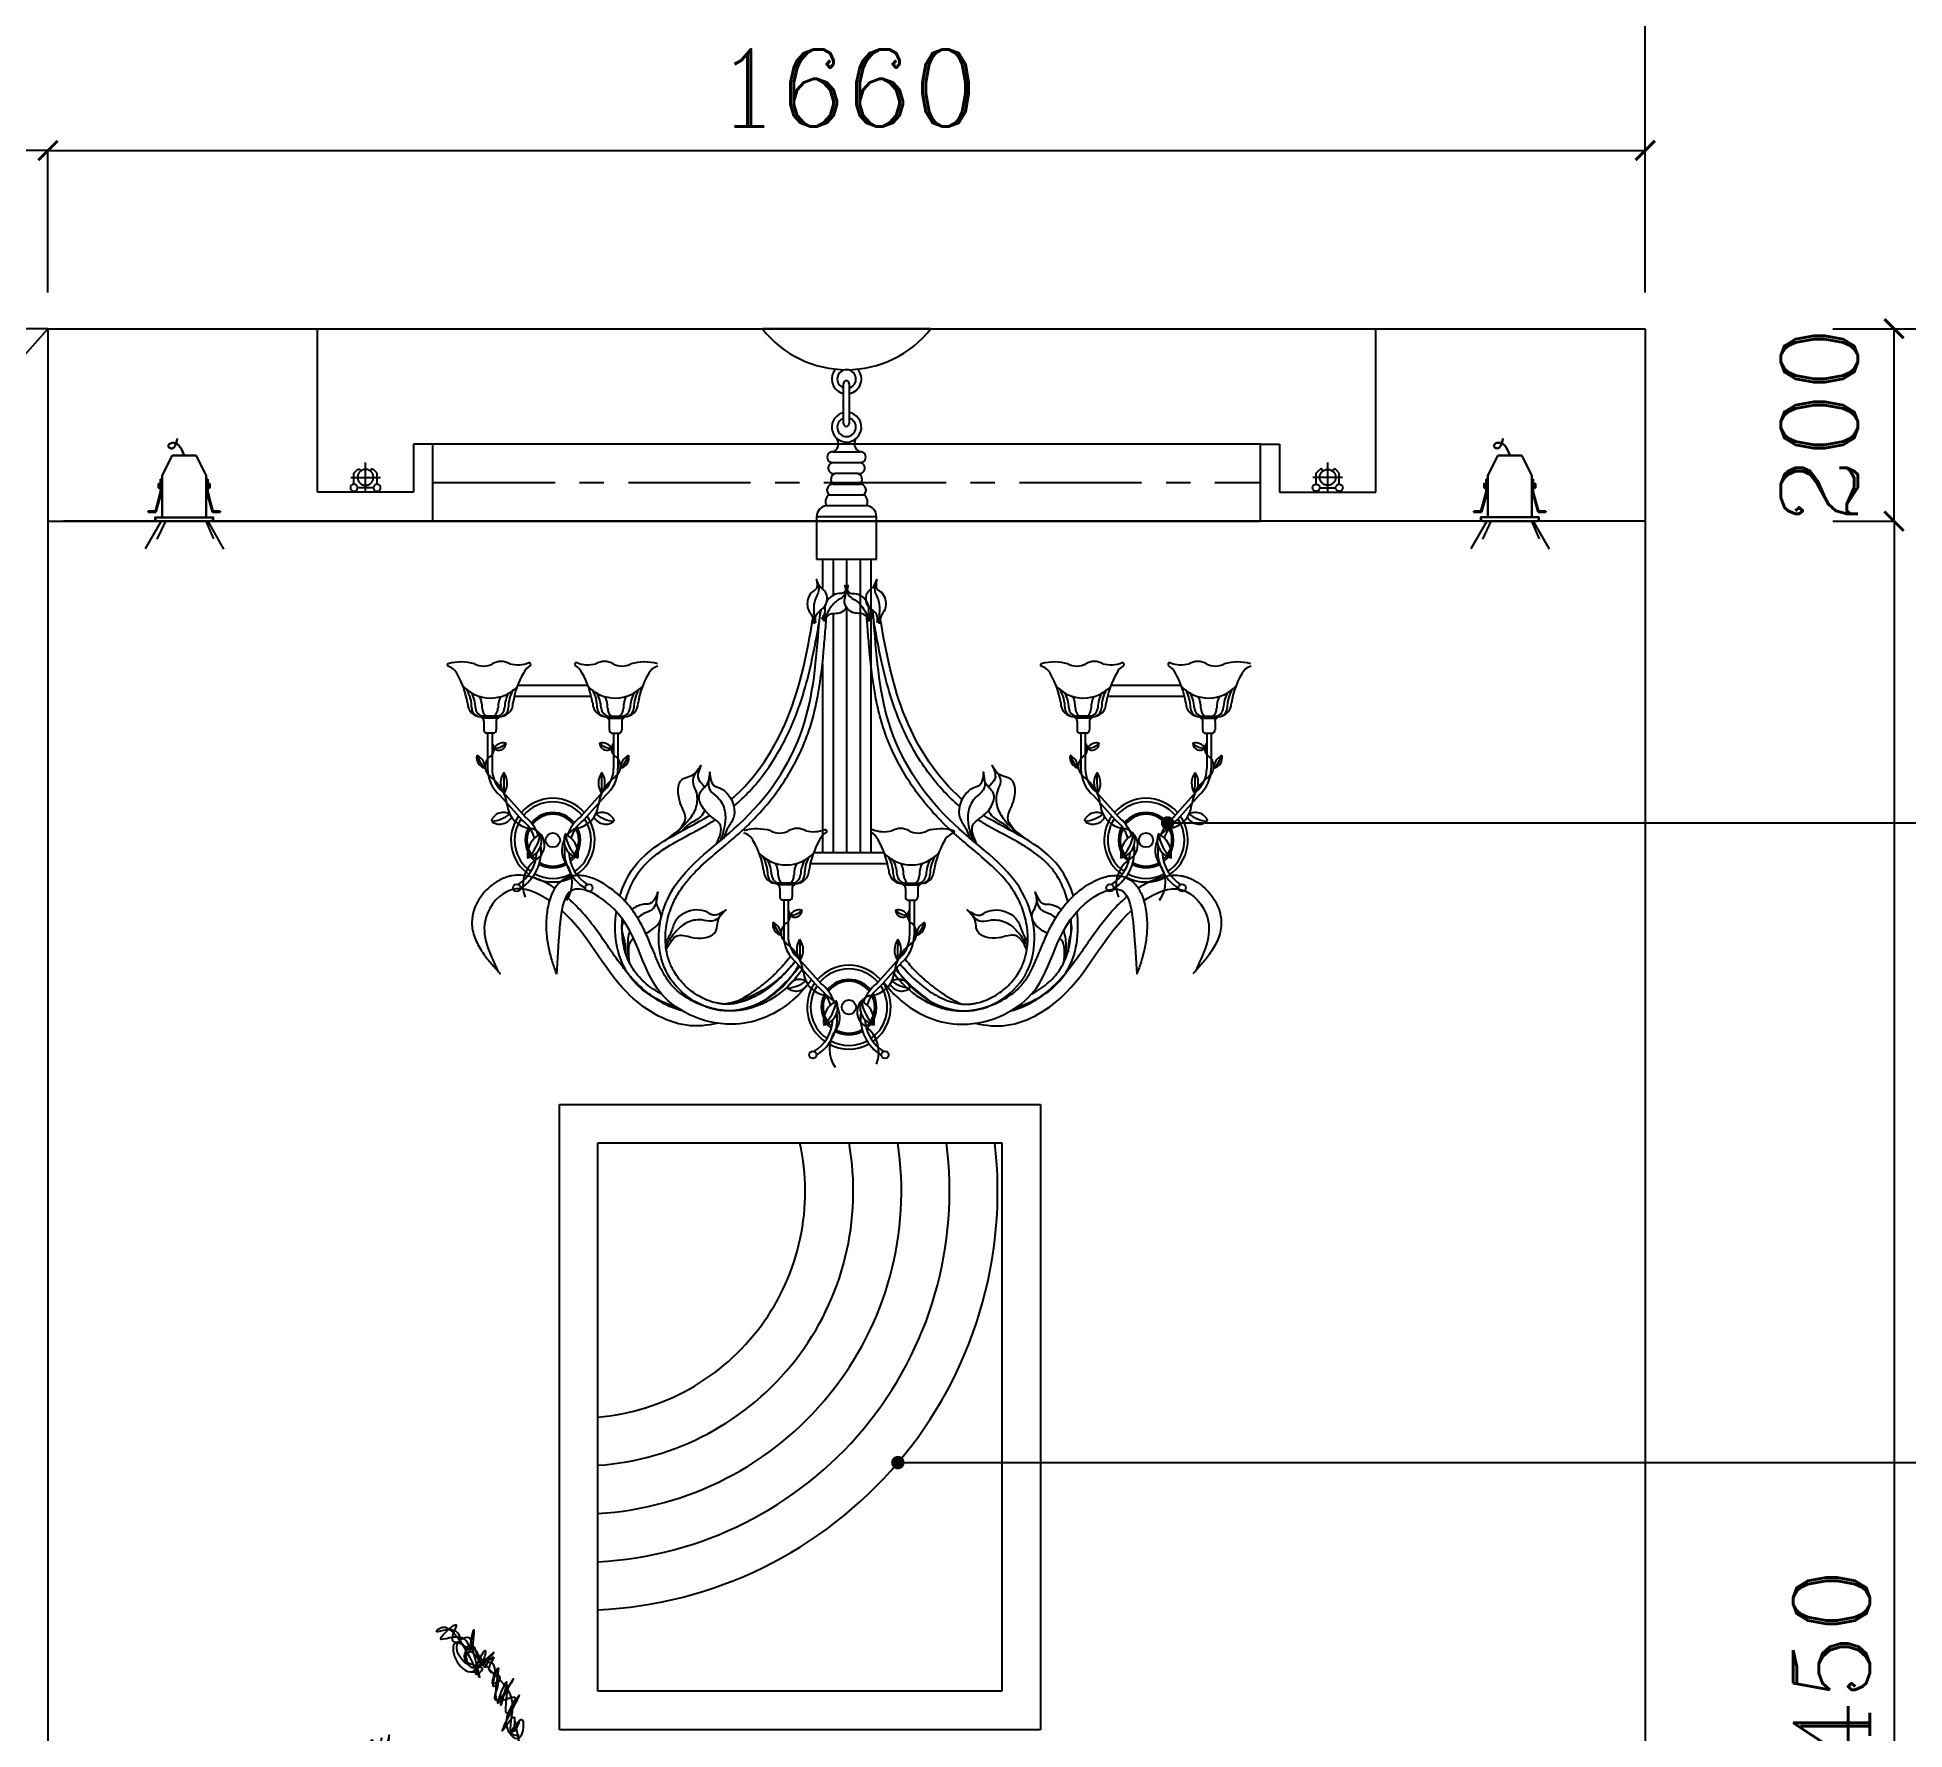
# Model space of a CAD drawing. Header units: millimetres. Extents: x 512961 to 1001058, y -961995 to -458543.
# Drawn here: x 922516 to 924456, y -909810 to -908051 of the extents above; entities that cross this region are included whole.
import ezdxf

# ---------------------------------------------------------------- set-up
doc = ezdxf.new("R2010")
doc.units = ezdxf.units.MM
doc.header["$MEASUREMENT"] = 0
doc.header["$PDMODE"] = 3
doc.linetypes.add('CENTERX2', pattern=[101.6, 63.5, -12.7, 12.7, -12.7])
doc.layers.get('0').update_dxf_attribs({"linetype": 'CONTINUOUS'})
doc.layers.get('DEFPOINTS').update_dxf_attribs({"linetype": 'CONTINUOUS'})
for name, color, linetype in [('txt', 7, 'CONTINUOUS'), ('WINDOW', 5, 'CONTINUOUS'), ('地材', 250, 'CONTINUOUS'), ('墙线', 5, 'CONTINUOUS'), ('家具', 7, 'CONTINUOUS'), ('装饰细节', 1, 'CONTINUOUS'), ('辅助线', 8, 'CONTINUOUS')]:
    doc.layers.add(name, color=color, linetype=linetype)
doc.layers.add('墙', color=5, linetype='CONTINUOUS', lineweight=30)
doc.layers.add('门窗', color=4, linetype='CONTINUOUS', lineweight=13)
doc.styles.get("Standard").update_dxf_attribs({"font": 'complex.shx', "bigfont": 'hzxy.shx'})
doc.dimstyles.new('LMDIM40', dxfattribs={"dimtxt": 80, "dimasz": 20, "dimexe": 0, "dimexo": 0, "dimgap": 25, "dimtad": 1, "dimdec": 0, "dimzin": 0, "dimdsep": 46, "dimtxsty": 'Standard', "dimblk1": 'DOT', "dimblk2": 'DOT', "dimsah": 1, "dimcen": 0, "dimclrd": 2, "dimclre": 2, "dimclrt": 2, "dimadec": 0, "dimazin": 0, "dimtfac": 1, "dimtdec": 0, "dimtmove": 2, "dimatfit": 3, "dimldrblk": 'DOT', "dimfxl": 0, "dimtolj": 1, "dimtzin": 0, "dimarcsym": 0})

msp = doc.modelspace()

# ---------------------------------------------------------------- blocks, each defined once
blk = doc.blocks.new('_ArchTick')
at = {"color": 0, "linetype": 'ByBlock', "const_width": 0.15}
blk.add_lwpolyline([(-0.5, -0.5), (0.5, 0.5)], dxfattribs=at)
blk = doc.blocks.new('*D1079')
at = {"layer": 'DEFPOINTS', "color": 0}
for p in [(924186.6, -908168.8), (922526.6, -908316.6), (924186.6, -908316.6)]:
    blk.add_point(p, dxfattribs=at)
at = {"layer": 'txt', "color": 2, "lineweight": -2}
for p, q in [((922526.6, -908316.6), (922526.6, -908168.8)), ((922526.6, -908168.8), (924186.6, -908168.8)), ((924186.6, -908316.6), (924186.6, -908168.8))]:
    blk.add_line(p, q, dxfattribs=at)
at = {"layer": 'txt', "color": 2, "lineweight": -2, "xscale": 20, "yscale": 20, "zscale": 20, "rotation": 180}
blk.add_blockref('_ArchTick', (922526.6, -908168.8), dxfattribs=at)
at = {"layer": 'txt', "color": 2, "lineweight": -2, "xscale": 20, "yscale": 20, "zscale": 20}
blk.add_blockref('_ArchTick', (924186.6, -908168.8), dxfattribs=at)
at = {"layer": 'txt', "color": 2, "insert": (923356.6, -908103.8), "char_height": 80, "attachment_point": 5}
blk.add_mtext('\\A1;1660', dxfattribs=at)
blk = doc.blocks.new('_DOT')
at = {"color": 0, "linetype": 'ByBlock'}
blk.add_line((-0.5, 0), (-1, 0), dxfattribs=at)
at = {"color": 0, "linetype": 'ByBlock', "const_width": 0.5}
blk.add_lwpolyline([(-0.25, 0, 1), (0.25, 0, 1)], format="xyb", close=True, dxfattribs=at)
blk = doc.blocks.new('DOT')
at = {"color": 0, "linetype": 'ByBlock'}
blk.add_line((-0.35, 0), (-1, 0), dxfattribs=at)
at = {"color": 0, "linetype": 'ByBlock', "const_width": 0.35}
blk.add_lwpolyline([(-0.175, 0, 1), (0.175, 0, 1)], format="xyb", close=True, dxfattribs=at)
blk = doc.blocks.new('射灯')
at = {"color": 2, "linetype": 'Continuous'}
for p, q in [((125884.2, -227883.5), (125873.8, -227904.2)), ((125896.6, -227883.5), (125884.2, -227883.5)), ((125896.6, -227883.5), (125908.9, -227883.5)), ((125908.9, -227883.5), (125919.3, -227904.2)), ((125873.1, -227908.1), (125872.1, -227908.1)), ((125872.1, -227921.3), (125872.1, -227908.1)), ((125873.1, -227921.6), (125873.1, -227908.1)), ((125873.8, -227904.2), (125873.8, -227947.7)), ((125919.3, -227904.2), (125919.3, -227947.7)), ((125920, -227921.6), (125920, -227908.1)), ((125920, -227908.1), (125921, -227908.1)), ((125921, -227921.3), (125921, -227908.1)), ((125866.6, -227941.3), (125872.1, -227921.3)), ((125867.2, -227942.3), (125873.1, -227921.6)), ((125925.9, -227942.3), (125920, -227921.6)), ((125926.5, -227941.3), (125921, -227921.3)), ((125866.6, -227941.3), (125859.2, -227941.3)), ((125859.2, -227941.3), (125859.2, -227942.3)), ((125867.2, -227942.3), (125859.2, -227942.3)), ((125925.9, -227942.3), (125933.9, -227942.3)), ((125926.5, -227941.3), (125933.9, -227941.3)), ((125933.9, -227941.3), (125933.9, -227942.3))]:
    blk.add_line(p, q, dxfattribs=at)
for points in [[(125896.6, -227883.5), (125897.8, -227879.8), (125899.2, -227876.9), (125900.6, -227874.6), (125902.1, -227872.9), (125903.6, -227871.7), (125905.1, -227870.9), (125906.5, -227870.5), (125907.8, -227870.3), (125909, -227870.3), (125910, -227870.5), (125910.9, -227870.8), (125911.7, -227871.2), (125912.3, -227871.7), (125912.7, -227872.3), (125912.9, -227872.9), (125913, -227873.5), (125912.9, -227874.1), (125912.6, -227874.6), (125912.1, -227875.1), (125911.6, -227875.5), (125910.9, -227875.9), (125910.2, -227876), (125909.5, -227876.1), (125908.8, -227875.9), (125908, -227875.6), (125907.3, -227875.1), (125906.7, -227874.3), (125906, -227873.2), (125905.4, -227871.9), (125904.8, -227870.2), (125904.3, -227868.2), (125903.8, -227865.8)], [(125896.3, -227947.7), (125866.3, -227947.7), (125866.3, -227950.7), (125868.3, -227951.7), (125896.3, -227951.7)], [(125896.3, -227947.7), (125926.8, -227947.7), (125926.8, -227950.7), (125924.8, -227951.7), (125896.3, -227951.7)]]:
    blk.add_lwpolyline(points, dxfattribs=at)
for points in [[(125871.6, -227912.8), (125871.6, -227917.1), (125869.9, -227917.1), (125869.9, -227912.8)], [(125872.1, -227913.9), (125872.1, -227916), (125871.6, -227916), (125871.6, -227913.9)], [(125873.7, -227913.9), (125873.7, -227916), (125873.2, -227916), (125873.2, -227913.9)], [(125919.4, -227913.9), (125919.4, -227916), (125919.9, -227916), (125919.9, -227913.9)], [(125921, -227913.9), (125921, -227916), (125921.5, -227916), (125921.5, -227913.9)], [(125921.5, -227912.8), (125921.5, -227917.1), (125923.2, -227917.1), (125923.2, -227912.8)]]:
    blk.add_lwpolyline(points, close=True, dxfattribs=at)
at = {"layer": '地材', "color": 8}
for p, q in [((125872.1, -227951.7), (125855.6, -227980.6)), ((125874.1, -227951.7), (125866, -227970.1)), ((125916.1, -227951.7), (125924.8, -227970.4)), ((125920.4, -227951.7), (125937.1, -227980.5))]:
    blk.add_line(p, q, dxfattribs=at)
blk = doc.blocks.new('A$C47B36FE5')
at = {"color": 0, "linetype": 'Continuous'}
for p, q in [((3.7, 20), (7.5, 23.7)), ((3.7, 8.5), (3.7, 20)), ((27.7, 20), (24, 23.7)), ((27.7, 8.5), (27.7, 20)), ((24, 4.7), (7.5, 4.7))]:
    blk.add_line(p, q, dxfattribs=at)
at = {"color": 0, "linetype": 'Continuous', "extrusion": (0, 0, -1)}
for centre, major_axis, start_param, end_param in [((8.7, 22.5), (-1.21, 1.21), 6.283185, 9.424778), ((22.8, 22.5), (1.21, 1.21), 3.141593, 6.283185), ((3.7, 4.7), (-2.64, 2.64), 5.497787, 11.780972), ((27.7, 4.7), (-2.64, 2.64), 5.497787, 11.780972)]:
    blk.add_ellipse(centre, major_axis=major_axis, ratio=1, start_param=start_param, end_param=end_param, dxfattribs=at)
at = {"layer": 'txt', "color": 2, "linetype": 'CENTERX2', "ltscale": 2}
for p, q in [((15.7, 0), (15.7, 30.9)), ((0.3, 15.5), (31.2, 15.5))]:
    blk.add_line(p, q, dxfattribs=at)
at = {"layer": 'txt', "color": 2, "linetype": 'CENTERX2', "ltscale": 2, "extrusion": (0, 0, -1)}
blk.add_ellipse((15.7, 15.5), major_axis=(5.85, 5.85), ratio=1, start_param=3.926991, end_param=10.210176, dxfattribs=at)
blk = doc.blocks.new('A$C2B8C4157')
at = {"color": 0, "linetype": 'Continuous'}
for p, q in [((3.7, 20), (7.5, 23.7)), ((3.7, 8.5), (3.7, 20)), ((27.7, 20), (24, 23.7)), ((27.7, 8.5), (27.7, 20)), ((7.5, 4.7), (24, 4.7))]:
    blk.add_line(p, q, dxfattribs=at)
for centre in [(3.7, 4.7), (27.7, 4.7)]:
    blk.add_circle(centre, 3.73, dxfattribs=at)
for centre, start, end in [((8.7, 22.5), 315, 135), ((22.8, 22.5), 45, 225)]:
    blk.add_arc(centre, 1.71, start, end, dxfattribs=at)
at = {"layer": 'txt', "color": 2, "linetype": 'CENTERX2', "ltscale": 2}
for p, q in [((15.7, 0), (15.7, 30.9)), ((31.2, 15.5), (0.3, 15.5))]:
    blk.add_line(p, q, dxfattribs=at)
blk.add_circle((15.7, 15.5), 8.27, dxfattribs=at)
blk = doc.blocks.new('*D1084')
at = {"layer": 'DEFPOINTS', "color": 0}
for p in [(924381.7, -908354.1), (924445.2, -908354.1), (924381.7, -908554.1)]:
    blk.add_point(p, dxfattribs=at)
at = {"layer": 'txt', "color": 2, "lineweight": -2}
for p, q in [((924381.7, -908354.1), (924445.2, -908354.1)), ((924445.2, -908554.1), (924445.2, -908354.1)), ((924381.7, -908554.1), (924445.2, -908554.1))]:
    blk.add_line(p, q, dxfattribs=at)
at = {"layer": 'txt', "color": 2, "lineweight": -2, "xscale": 20, "yscale": 20, "zscale": 20}
for p, rotation in [((924445.2, -908354.1), 90), ((924445.2, -908554.1), 270)]:
    blk.add_blockref('_ArchTick', p, dxfattribs=dict(at, rotation=rotation))
at = {"layer": 'txt', "color": 2, "insert": (924367.5, -908454.1), "char_height": 80, "attachment_point": 5, "rotation": 90}
blk.add_mtext('\\A1;200', dxfattribs=at)
blk = doc.blocks.new('A$C10B220E8')
at = {"color": 3}
for p, q in [((150.3, 432.4), (245.1, 438)), ((162, 375), (150.3, 432.4)), ((245.1, 438), (236.4, 366.3)), ((236.4, 366.3), (274, 409.2)), ((274, 409.2), (331.3, 357.6)), ((96.4, 352.8), (95.6, 377.7)), ((95.6, 377.7), (162, 375)), ((75.5, 355.7), (149.1, 345.5)), ((79.2, 313.2), (75.5, 355.7)), ((331.3, 357.6), (253.9, 323.1)), ((0, 268), (26.6, 335)), ((26.6, 335), (79.2, 313.2)), ((149.1, 345.5), (126.4, 299.7)), ((126.4, 299.7), (175.4, 320.1)), ((175.4, 320.1), (187.8, 249.6)), ((253.9, 323.1), (331.3, 320.4)), ((331.3, 320.4), (285.4, 239.9)), ((59.9, 274.4), (0, 268)), ((4.1, 239.3), (59.9, 274.4)), ((222.4, 277.1), (219.3, 222.5)), ((285.4, 239.9), (222.4, 277.1)), ((53.9, 205.8), (4.1, 239.3)), ((78.1, 243), (53.9, 205.8)), ((79.3, 186.8), (78.1, 243)), ((219.3, 222.5), (127.5, 248.7)), ((187.8, 249.6), (136.4, 244.4)), ((136.4, 244.4), (151.7, 201.6)), ((141.2, 158.5), (175.5, 214.8)), ((257.3, 222.2), (290.2, 190.7)), ((151.7, 201.6), (79.3, 186.8)), ((205.8, 194.9), (200.7, 150.8)), ((232, 145.1), (205.8, 194.9)), ((290.2, 190.7), (232, 145.1)), ((200.7, 150.8), (141.2, 158.5)), ((45.1, 64.9), (66.3, 118.6)), ((66.3, 118.6), (108.4, 101.2)), ((105.5, 135.1), (164.4, 127)), ((108.4, 101.2), (105.5, 135.1)), ((164.4, 127), (146.2, 90.3)), ((146.2, 90.3), (185.4, 106.6)), ((185.4, 106.6), (195.4, 50.3)), ((93, 70.1), (45.1, 64.9)), ((48.4, 42), (93, 70.1)), ((88.2, 15.2), (48.4, 42)), ((107.6, 45), (88.2, 15.2)), ((108.5, 0), (107.6, 45)), ((195.4, 50.3), (154.2, 46.1)), ((154.2, 46.1), (166.5, 11.8)), ((166.5, 11.8), (108.5, 0))]:
    blk.add_line(p, q, dxfattribs=at)
blk = doc.blocks.new('A$C326D2E50')
at = {"layer": '装饰细节'}
h = blk.add_hatch(dxfattribs=at)
h.set_pattern_fill('AR-RROOF', color=250, scale=400, angle=585, style=0)
h.set_pattern_definition([(135, (-36950.95, -47007.37), (-905.0967, 339.4113), [6000, -800, 2000, -400]), (135, (-37468.55, -46772.6), (-93.338, -659.0235), [1200, -132, 2400, -300]), (135, (-37332.79, -47106.36), (-1660.2867, 1281.2775), [3200, -560, 1600, -400])])
edge = h.paths.add_edge_path()
edge.add_line((675.5, 1437.9), (652.6, 1415))
edge.add_ellipse((645.5, 1422.1), major_axis=(7.07, 7.07), ratio=1, start_angle=90, end_angle=270, ccw=False)
edge.add_line((638.4, 1429.1), (660.7, 1451.4))
edge.add_ellipse((823.9, 1613.6), major_axis=(162.6, 162.6), ratio=1, start_angle=170.5046, end_angle=179.8261, ccw=False)
edge.add_line((636.6, 1480), (443.9, 1480))
edge.add_line((443.9, 1480), (443.9, 1262.2))
edge.add_ellipse((310.3, 1075), major_axis=(-162.6, 162.6), ratio=1, start_angle=270.1739, end_angle=279.4954, ccw=False)
edge.add_line((472.4, 1238.1), (494.7, 1260.4))
edge.add_ellipse((501.8, 1253.4), major_axis=(7.07, 7.07), ratio=1, start_angle=270, end_angle=450, ccw=False)
edge.add_line((508.9, 1246.3), (486, 1223.4))
edge.add_ellipse((310.3, 1075), major_axis=(-162.6, 162.6), ratio=1, start_angle=184.814, end_angle=265.186, ccw=False)
edge.add_line((486, 926.6), (508.9, 903.7))
edge.add_ellipse((501.8, 896.6), major_axis=(-7.07, 7.07), ratio=1, start_angle=90, end_angle=270, ccw=False)
edge.add_line((494.7, 889.6), (472.4, 911.9))
edge.add_ellipse((310.3, 1075), major_axis=(-162.6, 162.6), ratio=1, start_angle=170.5046, end_angle=179.8261, ccw=False)
edge.add_line((443.9, 887.8), (443.9, 612.2))
edge.add_ellipse((310.3, 425), major_axis=(162.6, 162.6), ratio=1, start_angle=360.1739, end_angle=369.4954, ccw=False)
edge.add_line((472.4, 588.1), (494.7, 610.4))
edge.add_ellipse((501.8, 603.4), major_axis=(7.07, 7.07), ratio=1, start_angle=-90, end_angle=90, ccw=False)
edge.add_line((508.9, 596.3), (486, 573.4))
edge.add_ellipse((310.3, 425), major_axis=(-162.6, 162.6), ratio=1, start_angle=184.814, end_angle=265.186, ccw=False)
edge.add_line((486, 276.6), (508.9, 253.7))
edge.add_ellipse((501.8, 246.6), major_axis=(7.07, 7.07), ratio=1, start_angle=180, end_angle=360, ccw=False)
edge.add_line((494.7, 239.6), (472.4, 261.9))
edge.add_ellipse((310.3, 425), major_axis=(-162.6, 162.6), ratio=1, start_angle=170.5046, end_angle=179.8261, ccw=False)
edge.add_line((443.9, 237.8), (443.9, 20))
edge.add_line((443.9, 20), (636.6, 20))
edge.add_ellipse((823.9, -113.6), major_axis=(-162.6, 162.6), ratio=1, start_angle=0.1739, end_angle=9.4954, ccw=False)
edge.add_line((660.7, 48.6), (638.4, 70.9))
edge.add_ellipse((645.5, 77.9), major_axis=(7.07, 7.07), ratio=1, start_angle=0, end_angle=180, ccw=False)
edge.add_line((652.6, 85), (675.5, 62.1))
edge.add_ellipse((823.9, -113.6), major_axis=(-162.6, 162.6), ratio=1, start_angle=315, end_angle=355.186, ccw=False)
edge.add_ellipse((823.9, -113.6), major_axis=(162.6, 162.6), ratio=1, start_angle=364.814, end_angle=405, ccw=False)
edge.add_line((972.3, 62.1), (995.2, 85))
edge.add_ellipse((1002.2, 77.9), major_axis=(7.07, 7.07), ratio=1, start_angle=270, end_angle=450, ccw=False)
edge.add_line((1009.3, 70.9), (987, 48.6))
edge.add_ellipse((823.9, -113.6), major_axis=(162.6, 162.6), ratio=1, start_angle=350.5046, end_angle=359.8261, ccw=False)
edge.add_line((1011.1, 20), (1203.9, 20))
edge.add_line((1203.9, 20), (1203.9, 237.8))
edge.add_ellipse((1337.4, 425), major_axis=(-162.6, 162.6), ratio=1, start_angle=90.1739, end_angle=99.4954, ccw=False)
edge.add_line((1175.3, 261.9), (1153, 239.6))
edge.add_ellipse((1145.9, 246.6), major_axis=(7.07, 7.07), ratio=1, start_angle=90, end_angle=270, ccw=False)
edge.add_line((1138.8, 253.7), (1161.7, 276.6))
edge.add_ellipse((1337.4, 425), major_axis=(-162.6, 162.6), ratio=1, start_angle=4.814, end_angle=85.186, ccw=False)
edge.add_line((1161.7, 573.4), (1138.8, 596.3))
edge.add_ellipse((1145.9, 603.4), major_axis=(-7.07, 7.07), ratio=1, start_angle=-90, end_angle=90, ccw=False)
edge.add_line((1153, 610.4), (1175.3, 588.1))
edge.add_ellipse((1337.4, 425), major_axis=(162.6, 162.6), ratio=1, start_angle=440.5046, end_angle=449.8261, ccw=False)
edge.add_line((1203.9, 612.2), (1203.9, 887.8))
edge.add_ellipse((1337.4, 1075), major_axis=(162.6, 162.6), ratio=1, start_angle=180.1739, end_angle=189.4954, ccw=False)
edge.add_line((1175.3, 911.9), (1153, 889.6))
edge.add_ellipse((1145.9, 896.6), major_axis=(7.07, 7.07), ratio=1, start_angle=90, end_angle=270, ccw=False)
edge.add_line((1138.8, 903.7), (1161.7, 926.6))
edge.add_ellipse((1337.4, 1075), major_axis=(-162.6, 162.6), ratio=1, start_angle=4.814, end_angle=85.186, ccw=False)
edge.add_line((1161.7, 1223.4), (1138.8, 1246.3))
edge.add_ellipse((1145.9, 1253.4), major_axis=(7.07, 7.07), ratio=1, start_angle=0, end_angle=180, ccw=False)
edge.add_line((1153, 1260.4), (1175.3, 1238.1))
edge.add_ellipse((1337.4, 1075), major_axis=(162.6, 162.6), ratio=1, start_angle=440.5046, end_angle=449.8261, ccw=False)
edge.add_line((1203.9, 1262.2), (1203.9, 1480))
edge.add_line((1203.9, 1480), (1011.1, 1480))
edge.add_ellipse((823.9, 1613.6), major_axis=(-162.6, 162.6), ratio=1, start_angle=180.1739, end_angle=189.4954, ccw=False)
edge.add_line((987, 1451.4), (1009.3, 1429.1))
edge.add_ellipse((1002.2, 1422.1), major_axis=(-7.07, 7.07), ratio=1, start_angle=90, end_angle=270, ccw=False)
edge.add_line((995.2, 1415), (972.3, 1437.9))
edge.add_ellipse((823.9, 1613.6), major_axis=(162.6, 162.6), ratio=1, start_angle=225, end_angle=265.186, ccw=False)
edge.add_ellipse((823.9, 1613.6), major_axis=(162.6, 162.6), ratio=1, start_angle=184.814, end_angle=225, ccw=False)
edge = h.paths.add_edge_path(flags=16)
edge.add_ellipse((825.8, 994.8), major_axis=(-30.5, 30.5), ratio=0.931359, start_angle=369.6737, end_angle=423.4629, ccw=False)
edge.add_ellipse((769.5, 1035.7), major_axis=(-18.8, 18.8), ratio=0.931359, start_angle=189.6737, end_angle=229.8476)
edge.add_ellipse((810.7, 1043.8), major_axis=(-13, 12.9), ratio=0.931359, start_angle=69.7096, end_angle=125.4701)
edge.add_ellipse((798.3, 950.1), major_axis=(-57, 57), ratio=0.931359, start_angle=270.9567, end_angle=305.4701, ccw=False)
edge.add_ellipse((883.9, 968.2), major_axis=(-34.8, 34.7), ratio=0.931359, start_angle=296.9347, end_angle=357.8157, ccw=False)
edge.add_ellipse((903.2, 1022.6), major_axis=(-8.76, 8.75), ratio=0.931359, start_angle=101.9742, end_angle=174.0086)
edge.add_ellipse((923.7, 1002.6), major_axis=(-11.6, 11.6), ratio=0.931359, start_angle=355.6759, end_angle=365.8889, ccw=False)
edge.add_ellipse((903.2, 1022.6), major_axis=(-8.76, 8.75), ratio=0.931359, start_angle=174.0086, end_angle=187.5563, ccw=False)
edge.add_ellipse((923.7, 1002.6), major_axis=(-11.6, 11.6), ratio=0.931359, start_angle=5.8889, end_angle=45.4602)
edge.add_ellipse((864.4, 988.2), major_axis=(-34.4, 34.4), ratio=0.931359, start_angle=199.4486, end_angle=245.4687, ccw=False)
edge.add_ellipse((890.1, 932.9), major_axis=(-28.5, 28.5), ratio=0.931359, start_angle=240.9818, end_angle=286.3683, ccw=False)
edge.add_ellipse((937.3, 944.9), major_axis=(-7.82, 7.81), ratio=0.931359, start_angle=60.9818, end_angle=97.3163)
edge.add_line((931.1, 936.7), (931.3, 937.3))
edge.add_line((931.3, 937.3), (932, 936))
edge.add_ellipse((937.3, 944.9), major_axis=(-7.82, 7.81), ratio=0.931359, start_angle=103.0735, end_angle=133.2592)
edge.add_ellipse((942.8, 910.9), major_axis=(-17.3, 17.3), ratio=0.931359, start_angle=-33.6464, end_angle=4.1413)
edge.add_ellipse((903.7, 945.1), major_axis=(-19.5, 19.5), ratio=0.931359, start_angle=102.0571, end_angle=184.1413, ccw=False)
edge.add_ellipse((845.6, 901.6), major_axis=(-37.2, 37.2), ratio=0.931359, start_angle=231.2376, end_angle=252.1781, ccw=False)
edge.add_ellipse((906.8, 905.1), major_axis=(-7.95, 7.95), ratio=0.931359, start_angle=45.3177, end_angle=82.5409)
edge.add_ellipse((893, 820.4), major_axis=(-57.9, 57.9), ratio=0.931359, start_angle=296.9347, end_angle=308.9963, ccw=False)
edge.add_ellipse((925.1, 911), major_axis=(-14.6, 14.6), ratio=0.931359, start_angle=101.9742, end_angle=174.0086)
edge.add_ellipse((959.2, 877.7), major_axis=(-19.3, 19.3), ratio=0.931359, start_angle=355.6759, end_angle=365.8889, ccw=False)
edge.add_ellipse((925.1, 911), major_axis=(-14.6, 14.6), ratio=0.931359, start_angle=174.0086, end_angle=187.5563, ccw=False)
edge.add_ellipse((959.2, 877.7), major_axis=(-19.3, 19.3), ratio=0.931359, start_angle=5.8889, end_angle=45.4602)
edge.add_ellipse((860.4, 853.6), major_axis=(-57.4, 57.4), ratio=0.931359, start_angle=199.4486, end_angle=245.4687, ccw=False)
edge.add_ellipse((903.3, 761.5), major_axis=(-47.5, 47.5), ratio=0.931359, start_angle=240.9818, end_angle=286.3683, ccw=False)
edge.add_ellipse((981.9, 781.5), major_axis=(-13, 13), ratio=0.931359, start_angle=60.9818, end_angle=97.3163)
edge.add_line((971.6, 767.8), (971.9, 768.8))
edge.add_line((971.9, 768.8), (973.1, 766.7))
edge.add_ellipse((981.9, 781.5), major_axis=(-13, 13), ratio=0.931359, start_angle=103.0735, end_angle=133.2592)
edge.add_ellipse((991.2, 724.8), major_axis=(-28.9, 28.9), ratio=0.931359, start_angle=-33.6464, end_angle=4.1413)
edge.add_ellipse((925.9, 781.8), major_axis=(-32.4, 32.4), ratio=0.931359, start_angle=102.0571, end_angle=184.1413, ccw=False)
edge.add_ellipse((829.1, 709.4), major_axis=(-62.1, 62), ratio=0.931359, start_angle=231.2376, end_angle=252.1781, ccw=False)
edge.add_ellipse((931.1, 715.1), major_axis=(-13.3, 13.2), ratio=0.931359, start_angle=45.3177, end_angle=110.9511)
edge.add_ellipse((923.4, 690), major_axis=(-6.53, 6.53), ratio=0.931359, start_angle=285.5951, end_angle=306.6271, ccw=False)
edge.add_ellipse((941.3, 813), major_axis=(-86, 85.9), ratio=0.931359, start_angle=123.3063, end_angle=126.1618, ccw=False)
edge.add_ellipse((923.4, 690), major_axis=(-6.53, 6.53), ratio=0.931359, start_angle=-36.127, end_angle=3.2946)
edge.add_ellipse((856, 750.5), major_axis=(-57.5, 57.5), ratio=0.931359, start_angle=110.6243, end_angle=183.2946, ccw=False)
edge.add_ellipse((845.2, 725.1), major_axis=(-36.7, 36.7), ratio=0.931359, start_angle=80.7986, end_angle=110.6243, ccw=False)
edge.add_ellipse((749.4, 769), major_axis=(-64.5, 64.5), ratio=0.931359, start_angle=143.1095, end_angle=172.4919, ccw=False)
edge.add_ellipse((770.7, 649), major_axis=(-23.8, 23.8), ratio=0.931359, start_angle=-36.8905, end_angle=-0.0016)
edge.add_ellipse((1199, 397.1), major_axis=(-376.1, 375.9), ratio=0.931359, start_angle=373.766, end_angle=374.5642, ccw=False)
edge.add_ellipse((728.2, 688.4), major_axis=(-17.3, 17.3), ratio=0.931359, start_angle=202.8844, end_angle=240.0577)
edge.add_ellipse((802.9, 706.1), major_axis=(-40, 39.9), ratio=0.931359, start_angle=353.2915, end_angle=420.0577, ccw=False)
edge.add_ellipse((769.2, 813.4), major_axis=(-46.5, 46.5), ratio=0.931359, start_angle=53.1585, end_angle=131.4329, ccw=False)
edge.add_ellipse((688.8, 804.6), major_axis=(-13.3, 13.3), ratio=0.931359, start_angle=233.1585, end_angle=289.3603)
edge.add_ellipse((681.5, 921.3), major_axis=(-73.9, 73.8), ratio=0.931359, start_angle=141.2646, end_angle=147.6255)
edge.add_ellipse((759.9, 791), major_axis=(-43.6, 43.6), ratio=0.931359, start_angle=341.996, end_angle=375.4973, ccw=False)
edge.add_ellipse((796.1, 864.7), major_axis=(-50.9, 50.9), ratio=0.931359, start_angle=369.6737, end_angle=423.4629, ccw=False)
edge.add_ellipse((702.2, 932.8), major_axis=(-31.3, 31.3), ratio=0.931359, start_angle=189.6737, end_angle=229.8476)
edge.add_ellipse((771, 946.3), major_axis=(-21.6, 21.6), ratio=0.931359, start_angle=69.7096, end_angle=125.4701)
edge.add_ellipse((750.3, 790.2), major_axis=(-95.1, 95), ratio=0.931359, start_angle=291.5801, end_angle=305.4701, ccw=False)
edge.add_ellipse((829.9, 899.7), major_axis=(-24, 24), ratio=0.931359, start_angle=353.2915, end_angle=393.2544, ccw=False)
edge.add_ellipse((809.7, 964), major_axis=(-27.9, 27.9), ratio=0.931359, start_angle=53.1585, end_angle=131.4329, ccw=False)
edge.add_ellipse((761.4, 958.8), major_axis=(-7.98, 7.98), ratio=0.931359, start_angle=233.1585, end_angle=289.3603)
edge.add_ellipse((757, 1028.8), major_axis=(-44.3, 44.3), ratio=0.931359, start_angle=141.2646, end_angle=147.6255)
edge.add_ellipse((804.1, 950.6), major_axis=(-26.2, 26.1), ratio=0.931359, start_angle=341.996, end_angle=375.4973, ccw=False)
edge = h.paths.add_edge_path(flags=0)
edge.add_ellipse((909.2, 1054.2), major_axis=(-85.7, 85.7), ratio=0.931359, start_angle=419.8403, end_angle=419.9642, ccw=False)
edge.add_ellipse((909.2, 1054.2), major_axis=(-85.7, 85.7), ratio=0.931359, start_angle=55.5042, end_angle=59.8404)
edge.add_line((797.2, 1028.3), (797.2, 1028.3))
edge = h.paths.add_edge_path(flags=0)
edge.add_ellipse((819.4, 982), major_axis=(-19.7, 19.7), ratio=0.931359, start_angle=179.1525, end_angle=188.1704)
edge.add_ellipse((831.9, 957), major_axis=(-6.49, 6.48), ratio=0.931359, start_angle=261.0409, end_angle=261.6032, ccw=False)
edge.add_ellipse((831.9, 957), major_axis=(-6.49, 6.48), ratio=0.931359, start_angle=202.1178, end_angle=261.041)
edge = h.paths.add_edge_path(flags=0)
edge.add_ellipse((818.2, 965.5), major_axis=(-10.6, 10.6), ratio=0.931359, start_angle=178.6738, end_angle=271.3628, ccw=False)
edge.add_ellipse((389863.5, 1540617.7), major_axis=(-1184879.9, 1184186), ratio=0.931363744, start_angle=119.0419573, end_angle=119.0423174, ccw=False)
edge = h.paths.add_edge_path(flags=0)
edge.add_ellipse((733, 1135.1), major_axis=(-152.6, 152.4), ratio=0.93136, start_angle=169.3484, end_angle=169.4104, ccw=False)
edge.add_ellipse((855.1, 977.1), major_axis=(-13.2, 13.2), ratio=0.931359, start_angle=138.73, end_angle=139.3711, ccw=False)
edge.add_ellipse((855.1, 977.1), major_axis=(-13.2, 13.2), ratio=0.931359, start_angle=127.732, end_angle=138.7301, ccw=False)
edge = h.paths.add_edge_path(flags=0)
edge.add_ellipse((855.2, 911.1), major_axis=(-22, 22), ratio=0.931359, start_angle=80.7986, end_angle=110.6243)
edge.add_ellipse((797.8, 937.4), major_axis=(-38.7, 38.7), ratio=0.931359, start_angle=172.4919, end_angle=172.6461, ccw=False)
edge.add_ellipse((797.8, 937.4), major_axis=(-38.7, 38.7), ratio=0.931359, start_angle=143.1095, end_angle=172.4919)
edge = h.paths.add_edge_path(flags=0)
edge.add_line((826.7, 955.2), (826.7, 955.2))
edge.add_ellipse((825.3, 1157.8), major_axis=(-148.6, 148.5), ratio=0.931359, start_angle=133.3412, end_angle=133.7819, ccw=False)
edge.add_ellipse((825.3, 1157.8), major_axis=(-148.6, 148.5), ratio=0.931359, start_angle=132.8979, end_angle=133.3412)
edge = h.paths.add_edge_path(flags=0)
edge.add_line((787.9, 846.5), (787.8, 846.5))
edge.add_ellipse((935.2, 963.7), major_axis=(-142.9, 142.8), ratio=0.931359, start_angle=443.9302, end_angle=444.1772, ccw=False)
edge.add_ellipse((935.2, 963.7), major_axis=(-142.9, 142.8), ratio=0.931359, start_angle=80.3944, end_angle=83.9302)
edge = h.paths.add_edge_path(flags=0)
edge.add_ellipse((831.4, 943.3), major_axis=(-7.61, 7.6), ratio=0.931359, start_angle=263.9011, end_angle=318.5753, ccw=False)
edge.add_ellipse((821.7, 942.6), major_axis=(-10.5, 10.4), ratio=0.931359, start_angle=163.2368, end_angle=284.2537, ccw=False)
edge.add_ellipse((847.8, 917.5), major_axis=(-15.1, 15.1), ratio=0.931359, start_angle=340.722, end_angle=364.6091, ccw=False)
edge.add_ellipse((802.1, 955.3), major_axis=(-29, 29), ratio=0.931359, start_angle=198.4132, end_angle=215.3895)
edge.add_ellipse((798, 915.2), major_axis=(-41, 41), ratio=0.931359, start_angle=251.1497, end_angle=262.0817, ccw=False)
edge.add_ellipse((847.8, 917.5), major_axis=(-15.1, 15.1), ratio=0.931359, start_angle=307.3148, end_angle=340.722, ccw=False)
edge.add_ellipse((853.3, 943.9), major_axis=(-5.32, 5.32), ratio=0.931359, start_angle=-57.2594, end_angle=104.2129, ccw=False)
edge.add_ellipse((848.3, 950.5), major_axis=(-3.36, 3.36), ratio=0.931359, start_angle=5.4278, end_angle=107.2258, ccw=False)
edge.add_ellipse((838.4, 990.9), major_axis=(-27.5, 27.5), ratio=0.931359, start_angle=142.6222, end_angle=162.2422)
edge.add_ellipse((873.5, 957.3), major_axis=(-12, 12), ratio=0.931359, start_angle=400.5181, end_angle=435.4925, ccw=False)
edge.add_line((857.8, 953.7), (850.8, 954.7))
edge.add_ellipse((847.8, 917.5), major_axis=(-15.1, 15.1), ratio=0.931359, start_angle=295.396, end_angle=307.3148, ccw=False)
edge.add_ellipse((853.3, 943.9), major_axis=(-5.32, 5.32), ratio=0.931359, start_angle=104.2129, end_angle=138.4979, ccw=False)
edge.add_ellipse((802.1, 955.3), major_axis=(-29, 29), ratio=0.931359, start_angle=197.7698, end_angle=198.4132)
edge = h.paths.add_edge_path(flags=0)
edge.add_line((802.5, 890.2), (802.5, 890.2))
edge.add_ellipse((1067.5, 714.2), major_axis=(-225.7, 225.5), ratio=0.931359, start_angle=372.2222, end_angle=372.503, ccw=False)
edge.add_ellipse((1067.5, 714.2), major_axis=(-225.7, 225.5), ratio=0.931359, start_angle=11.8924, end_angle=12.2222)
edge = h.paths.add_edge_path(flags=0)
edge.add_ellipse((902.1, 890), major_axis=(-3.92, 3.92), ratio=0.931359, start_angle=323.873, end_angle=363.2946, ccw=False)
edge.add_ellipse((912.9, 963.8), major_axis=(-51.6, 51.5), ratio=0.931359, start_angle=123.3063, end_angle=126.1618, ccw=False)
edge.add_ellipse((912.9, 963.8), major_axis=(-51.6, 51.5), ratio=0.931359, start_angle=119.9006, end_angle=123.3063, ccw=False)
edge = h.paths.add_edge_path(flags=0)
edge.add_line((919, 936.6), (919, 936.6))
edge.add_ellipse((943.2, 1201.5), major_axis=(-196.5, 196.4), ratio=0.931359, start_angle=127.768, end_angle=128.1821, ccw=False)
edge.add_ellipse((943.2, 1201.5), major_axis=(-196.5, 196.4), ratio=0.931359, start_angle=127.308, end_angle=127.768)
edge = h.paths.add_edge_path(flags=0)
edge.add_line((740.6, 807.2), (740.5, 807.2))
edge.add_ellipse((795.2, 1136.3), major_axis=(-247.6, 247.5), ratio=0.931359, start_angle=123.6431, end_angle=124.0287, ccw=False)
edge.add_ellipse((795.2, 1136.3), major_axis=(-247.6, 247.5), ratio=0.931359, start_angle=123.0482, end_angle=123.6431)
edge = h.paths.add_edge_path(flags=0)
edge.add_ellipse((785.5, 843.3), major_axis=(-32.8, 32.8), ratio=0.931359, start_angle=179.1525, end_angle=188.1704)
edge.add_ellipse((806.2, 801.7), major_axis=(-10.8, 10.8), ratio=0.931359, start_angle=261.0409, end_angle=261.6032, ccw=False)
edge.add_ellipse((806.2, 801.7), major_axis=(-10.8, 10.8), ratio=0.931359, start_angle=202.1178, end_angle=261.041)
edge = h.paths.add_edge_path(flags=0)
edge.add_ellipse((649192.3, 2566902.8), major_axis=(-1974689.8, 1973728.4), ratio=0.931367826, start_angle=119.0447974, end_angle=119.0451575, ccw=False)
edge.add_ellipse((783.4, 815.8), major_axis=(-17.7, 17.7), ratio=0.931359, start_angle=178.6738, end_angle=271.3628, ccw=False)
edge = h.paths.add_edge_path(flags=0)
edge.add_ellipse((844.9, 835.2), major_axis=(-22, 22), ratio=0.931359, start_angle=127.732, end_angle=138.7301)
edge.add_ellipse((825.8, 822.8), major_axis=(-16.8, 16.8), ratio=0.931359, start_angle=178.4867, end_angle=179.1867, ccw=False)
edge.add_ellipse((825.8, 822.8), major_axis=(-16.8, 16.8), ratio=0.931359, start_angle=129.8582, end_angle=178.4867)
edge = h.paths.add_edge_path(flags=0)
edge.add_line((849.4, 796.1), (849.3, 796.1))
edge.add_ellipse((875.6, 802.1), major_axis=(-20.1, 20.1), ratio=0.931359, start_angle=400.5181, end_angle=435.4925, ccw=False)
edge = h.paths.add_edge_path(flags=0)
edge.add_line((859, 819.3), (864.6, 817.1))
edge.add_ellipse((641.5, 1098.5), major_axis=(-254.3, 254.1), ratio=0.931359, start_angle=172.9088, end_angle=173.704)
edge.add_line((868.2, 819.9), (867.3, 823.6))
edge.add_line((867.3, 823.6), (871.7, 822.8))
edge.add_ellipse((641.5, 1098.5), major_axis=(-254.3, 254.1), ratio=0.931359, start_angle=174.4753, end_angle=175.3229)
edge.add_line((875.6, 825.9), (874.8, 829.8))
edge.add_line((874.8, 829.8), (878.5, 828.4))
edge.add_ellipse((641.5, 1098.5), major_axis=(-254.3, 254.1), ratio=0.931359, start_angle=175.9792, end_angle=176.641)
edge.add_line((881.4, 830.9), (880.5, 834.1))
edge.add_line((880.5, 834.1), (884.7, 833.9))
edge.add_ellipse((641.5, 1098.5), major_axis=(-254.3, 254.1), ratio=0.931359, start_angle=177.4042, end_angle=178.2246)
edge.add_line((888.3, 837.2), (886.6, 841.6))
edge.add_line((886.6, 841.6), (891.3, 840.1))
edge.add_ellipse((641.5, 1098.5), major_axis=(-254.3, 254.1), ratio=0.931359, start_angle=178.9472, end_angle=180.137)
edge.add_line((896.3, 844.9), (895.4, 849))
edge.add_line((895.4, 849), (898.9, 847.6))
edge.add_ellipse((641.5, 1098.5), major_axis=(-254.3, 254.1), ratio=0.931359, start_angle=180.7734, end_angle=181.5881)
edge.add_line((902.2, 851), (901, 854.7))
edge.add_line((901, 854.7), (904.8, 853.9))
edge.add_ellipse((641.5, 1098.5), major_axis=(-254.3, 254.1), ratio=0.931359, start_angle=182.2535, end_angle=182.8862)
edge.add_line((907.3, 856.6), (906, 859.6))
edge.add_line((906, 859.6), (909.9, 859.5))
edge.add_ellipse((641.5, 1098.5), major_axis=(-254.3, 254.1), ratio=0.931359, start_angle=183.544, end_angle=184.4911)
edge.add_line((913.5, 863.7), (912.2, 867.2))
edge.add_line((912.2, 867.2), (916, 866.7))
edge.add_ellipse((641.5, 1098.5), major_axis=(-254.3, 254.1), ratio=0.931359, start_angle=185.1684, end_angle=186.0506)
edge.add_line((919.2, 870.8), (918.4, 873.4))
edge.add_line((918.4, 873.4), (921.4, 873.5))
edge.add_ellipse((641.5, 1098.5), major_axis=(-254.3, 254.1), ratio=0.931359, start_angle=186.6544, end_angle=187.6034)
edge.add_line((924.8, 877.9), (923.3, 881))
edge.add_line((923.3, 881), (926.9, 880.9))
edge.add_ellipse((641.5, 1098.5), major_axis=(-254.3, 254.1), ratio=0.931359, start_angle=187.6034, end_angle=188.222, ccw=False)
edge.add_line((924.8, 877.9), (926.8, 873.8))
edge.add_line((926.8, 873.8), (921.4, 873.5))
edge.add_ellipse((641.5, 1098.5), major_axis=(-254.3, 254.1), ratio=0.931359, start_angle=186.0506, end_angle=186.6544, ccw=False)
edge.add_line((919.2, 870.8), (920.6, 866.2))
edge.add_line((920.6, 866.2), (916, 866.7))
edge.add_ellipse((641.5, 1098.5), major_axis=(-254.3, 254.1), ratio=0.931359, start_angle=184.4911, end_angle=185.1684, ccw=False)
edge.add_line((913.5, 863.7), (915.1, 859.3))
edge.add_line((915.1, 859.3), (909.9, 859.5))
edge.add_ellipse((641.5, 1098.5), major_axis=(-254.3, 254.1), ratio=0.931359, start_angle=182.8862, end_angle=183.544, ccw=False)
edge.add_line((907.3, 856.6), (908.8, 853.1))
edge.add_line((908.8, 853.1), (904.8, 853.9))
edge.add_ellipse((641.5, 1098.5), major_axis=(-254.3, 254.1), ratio=0.931359, start_angle=181.5881, end_angle=182.2535, ccw=False)
edge.add_line((902.2, 851), (903.9, 845.5))
edge.add_line((903.9, 845.5), (898.9, 847.6))
edge.add_ellipse((641.5, 1098.5), major_axis=(-254.3, 254.1), ratio=0.931359, start_angle=180.137, end_angle=180.7734, ccw=False)
edge.add_line((896.3, 844.9), (897.7, 838))
edge.add_line((897.7, 838), (891.3, 840.1))
edge.add_ellipse((641.5, 1098.5), major_axis=(-254.3, 254.1), ratio=0.931359, start_angle=178.2246, end_angle=178.9472, ccw=False)
edge.add_line((888.3, 837.2), (889.5, 833.7))
edge.add_line((889.5, 833.7), (884.7, 833.9))
edge.add_ellipse((641.5, 1098.5), major_axis=(-254.3, 254.1), ratio=0.931359, start_angle=176.641, end_angle=177.4042, ccw=False)
edge.add_line((881.4, 830.9), (882.6, 826.9))
edge.add_line((882.6, 826.9), (878.5, 828.4))
edge.add_ellipse((641.5, 1098.5), major_axis=(-254.3, 254.1), ratio=0.931359, start_angle=175.3229, end_angle=175.9792, ccw=False)
edge.add_line((875.6, 825.9), (876.4, 821.9))
edge.add_line((876.4, 821.9), (871.7, 822.8))
edge.add_ellipse((641.5, 1098.5), major_axis=(-254.3, 254.1), ratio=0.931359, start_angle=173.704, end_angle=174.4753, ccw=False)
edge.add_line((868.2, 819.9), (869.5, 815.1))
edge.add_line((869.5, 815.1), (864.6, 817.1))
edge.add_ellipse((641.5, 1098.5), major_axis=(-254.3, 254.1), ratio=0.931359, start_angle=171.9233, end_angle=172.9088, ccw=False)
edge.add_line((859.9, 813.6), (860.7, 808.9))
edge.add_line((860.7, 808.9), (855.9, 810.7))
edge.add_ellipse((641.5, 1098.5), major_axis=(-254.3, 254.1), ratio=0.931359, start_angle=170.3463, end_angle=171.0667, ccw=False)
edge.add_ellipse((641.5, 1098.5), major_axis=(-254.3, 254.1), ratio=0.931359, start_angle=169.3486, end_angle=170.3463)
edge.add_line((852.4, 808.3), (850.9, 812.5))
edge.add_line((850.9, 812.5), (855.9, 810.7))
edge.add_ellipse((641.5, 1098.5), major_axis=(-254.3, 254.1), ratio=0.931359, start_angle=171.0667, end_angle=171.9233)
edge.add_line((859.9, 813.6), (859, 819.3))
edge = h.paths.add_edge_path(flags=0)
edge.add_ellipse((833.7, 790.7), major_axis=(-5.6, 5.6), ratio=0.931359, start_angle=5.4278, end_angle=107.2258, ccw=False)
edge.add_ellipse((842, 779.8), major_axis=(-8.87, 8.86), ratio=0.931359, start_angle=-57.2594, end_angle=104.2129)
edge.add_ellipse((832.8, 735.7), major_axis=(-25.2, 25.2), ratio=0.931359, start_angle=295.396, end_angle=307.3148, ccw=False)
edge.add_ellipse((842, 779.8), major_axis=(-8.87, 8.86), ratio=0.931359, start_angle=104.2129, end_angle=138.4979, ccw=False)
edge.add_ellipse((832.8, 735.7), major_axis=(-25.2, 25.2), ratio=0.931359, start_angle=-52.6852, end_angle=-19.278)
edge.add_ellipse((756.6, 798.9), major_axis=(-48.4, 48.4), ratio=0.931359, start_angle=197.7698, end_angle=198.4132)
edge.add_ellipse((756.6, 798.9), major_axis=(-48.4, 48.4), ratio=0.931359, start_angle=198.4132, end_angle=215.3895)
edge.add_ellipse((749.8, 731.9), major_axis=(-68.3, 68.3), ratio=0.931359, start_angle=251.1497, end_angle=262.0817, ccw=False)
edge.add_line((826.4, 794.1), (826.7, 794.1))
h.paths.add_polyline_path([(566.2, 1357.7), (516.2, 1357.7), (516.2, 1407.7), (566.2, 1407.7)], flags=16)
edge = h.paths.add_edge_path(flags=0)
edge.add_line((898.2, 779.4), (898.2, 779.4))
edge.add_ellipse((991.9, 1209.2), major_axis=(-327.5, 327.3), ratio=0.931359, start_angle=120.8664, end_angle=120.9114, ccw=False)
edge.add_ellipse((991.9, 1209.2), major_axis=(-327.5, 327.3), ratio=0.931359, start_angle=120.5921, end_angle=120.8666)
h.paths.add_polyline_path([(1081.5, 1357.7), (1081.5, 1407.7), (1131.5, 1407.7), (1131.5, 1357.7)], flags=16)
h.paths.add_polyline_path([(566.2, 142.3), (566.2, 92.3), (516.2, 92.3), (516.2, 142.3)], flags=16)
h.paths.add_polyline_path([(1081.5, 142.3), (1131.5, 142.3), (1131.5, 92.3), (1081.5, 92.3)], flags=16)
edge = h.paths.add_edge_path(flags=17)
edge.add_line((443.9, 1237), (443.9, 913))
edge.add_ellipse((310.3, 1075), major_axis=(148.5, 148.5), ratio=1, start_angle=264.5, end_angle=365.5)
edge = h.paths.add_edge_path(flags=17)
edge.add_line((443.9, 587), (443.9, 263))
edge.add_ellipse((310.3, 425), major_axis=(148.5, 148.5), ratio=1, start_angle=264.5, end_angle=365.5)
edge = h.paths.add_edge_path(flags=17)
edge.add_line((661.8, 20), (985.9, 20))
edge.add_ellipse((823.9, -113.6), major_axis=(-148.5, 148.5), ratio=1, start_angle=264.5, end_angle=315)
edge.add_ellipse((823.9, -113.6), major_axis=(148.5, 148.5), ratio=1, start_angle=45, end_angle=95.5)
edge = h.paths.add_edge_path(flags=17)
edge.add_line((1203.9, 263), (1203.9, 587))
edge.add_ellipse((1337.4, 425), major_axis=(148.5, 148.5), ratio=1, start_angle=84.5, end_angle=185.5)
edge = h.paths.add_edge_path(flags=17)
edge.add_line((1203.9, 913), (1203.9, 1237))
edge.add_ellipse((1337.4, 1075), major_axis=(148.5, 148.5), ratio=1, start_angle=84.5, end_angle=185.5)
edge = h.paths.add_edge_path(flags=17)
edge.add_ellipse((823.9, 1613.6), major_axis=(-148.5, 148.5), ratio=1, start_angle=84.5, end_angle=135)
edge.add_ellipse((823.9, 1613.6), major_axis=(148.5, 148.5), ratio=1, start_angle=225, end_angle=275.5)
edge.add_line((985.9, 1480), (661.8, 1480))
at = {"layer": '装饰细节', "color": 147}
for p, q in [((1439.2, 868.7), (1460.7, 825.1)), ((208.5, 631.3), (187, 674.9)), ((1439.2, 631.3), (1460.7, 674.9)), ((1439.2, 218.7), (1460.7, 175.1))]:
    blk.add_line(p, q, dxfattribs=at)
at = {"layer": '装饰细节', "color": 250}
blk.add_lwpolyline([(1203.9, 1480), (443.9, 1480), (443.9, 20), (1203.9, 20)], close=True, dxfattribs=at)
at = {"layer": '门窗'}
for p, q in [((617.6, 1715.3), (574, 1736.9)), ((1030.1, 1715.3), (1073.8, 1736.9)), ((638.4, 1429.1), (660.7, 1451.4)), ((652.6, 1415), (675.5, 1437.9)), ((995.2, 1415), (972.3, 1437.9)), ((1009.3, 1429.1), (987, 1451.4)), ((208.5, 1281.3), (187, 1324.9)), ((1439.2, 1281.3), (1460.7, 1324.9)), ((494.7, 1260.4), (472.4, 1238.1)), ((508.9, 1246.3), (486, 1223.4)), ((1138.8, 1246.3), (1161.7, 1223.4)), ((1153, 1260.4), (1175.3, 1238.1)), ((508.9, 903.7), (486, 926.6)), ((1138.8, 903.7), (1161.7, 926.6)), ((494.7, 889.6), (472.4, 911.9)), ((1153, 889.6), (1175.3, 911.9)), ((208.5, 868.7), (187, 825.1)), ((494.7, 610.4), (472.4, 588.1)), ((1153, 610.4), (1175.3, 588.1)), ((508.9, 596.3), (486, 573.4)), ((1138.8, 596.3), (1161.7, 573.4)), ((508.9, 253.7), (486, 276.6)), ((1138.8, 253.7), (1161.7, 276.6)), ((494.7, 239.6), (472.4, 261.9)), ((1153, 239.6), (1175.3, 261.9)), ((208.5, 218.7), (187, 175.1))]:
    blk.add_line(p, q, dxfattribs=at)
for points in [[(1223.9, 1500), (423.9, 1500), (423.9, 0), (1223.9, 0)], [(516.2, 1357.7), (566.2, 1357.7), (566.2, 1407.7), (516.2, 1407.7)], [(1131.5, 1357.7), (1081.5, 1357.7), (1081.5, 1407.7), (1131.5, 1407.7)], [(516.2, 142.3), (566.2, 142.3), (566.2, 92.3), (516.2, 92.3)], [(1131.5, 142.3), (1081.5, 142.3), (1081.5, 92.3), (1131.5, 92.3)]]:
    blk.add_lwpolyline(points, close=True, dxfattribs=at)
for centre, radius in [((823.9, 1613.6), 230), ((823.9, 1613.6), 210), ((310.3, 1075), 230), ((1337.4, 1075), 230), ((310.3, 1075), 210), ((1337.4, 1075), 210), ((310.3, 425), 230), ((1337.4, 425), 230), ((310.3, 425), 210), ((1337.4, 425), 210)]:
    blk.add_circle(centre, radius, dxfattribs=at)
for centre, radius, start, end in [((823.9, 1665.1), 260, 16.0122, 163.9878), ((823.9, 1665.1), 230, 14.6584, 165.3416), ((645.5, 1422.1), 10, 135, 315), ((1002.2, 1422.1), 10, 225, 45), ((258.7, 1075), 260, 106.0122, 253.9878), ((1389, 1075), 260, 286.0122, 73.9878), ((258.7, 1075), 230, 104.6584, 255.3416), ((1389, 1075), 230, 284.6584, 75.3416), ((501.8, 1253.4), 10, 315, 135), ((1145.9, 1253.4), 10, 45, 225), ((501.8, 896.6), 10, 225, 45), ((1145.9, 896.6), 10, 135, 315), ((258.7, 425), 260, 106.0122, 253.9878), ((1389, 425), 260, 286.0122, 73.9878), ((258.7, 425), 230, 104.6584, 255.3416), ((1389, 425), 230, 284.6584, 75.3416), ((501.8, 603.4), 10, 315, 135), ((1145.9, 603.4), 10, 45, 225), ((501.8, 246.6), 10, 225, 45), ((1145.9, 246.6), 10, 135, 315)]:
    blk.add_arc(centre, radius, start, end, dxfattribs=at)
at = {"color": 8, "extrusion": (0, 0, -1), "zscale": -1, "rotation": 89.3416731795796}
blk.add_blockref('A$C10B220E8', (-583.4, 619.9), dxfattribs=at)
blk = doc.blocks.new('A$C15FD2790')
at = {"color": 44, "linetype": 'ByBlock', "ltscale": 3}
for p, q in [((881.2, 899.8), (881.7, 914)), ((881.7, 914), (883.9, 899.8)), ((883.9, 899.8), (883.9, 912.9)), ((883.9, 912.9), (891.6, 910.2)), ((891.6, 910.2), (892.7, 922.2)), ((892.7, 922.2), (893.2, 909.6)), ((893.2, 909.6), (903.1, 920.6)), ((903.1, 920.6), (905.9, 914.6)), ((905.9, 914.6), (908, 910.7)), ((908, 910.7), (915.7, 923.9)), ((915.7, 923.9), (916.3, 915.6)), ((916.3, 915.6), (918.5, 914.6)), ((918.5, 914.6), (920.7, 921.1)), ((920.7, 921.1), (921.8, 915.1)), ((921.8, 915.1), (928.3, 910.2)), ((928.3, 910.2), (930.5, 920.6)), ((930.5, 920.6), (931.1, 918.9)), ((931.1, 918.9), (939.8, 923.9)), ((939.8, 923.9), (939.8, 911.8)), ((939.8, 911.8), (940.9, 922.2)), ((940.9, 922.2), (943.1, 912.9)), ((943.1, 912.9), (944.8, 908.5)), ((944.8, 908.5), (959, 917.3)), ((959, 917.3), (959.6, 902)), ((964, 911.3), (966.2, 912.4)), ((966.2, 912.4), (966.2, 903.6)), ((839, 896.5), (816.5, 894.8)), ((816.5, 894.8), (849.4, 891.5)), ((880.1, 894.3), (845.6, 894.3)), ((845.6, 894.3), (866.4, 886.1)), ((865.8, 910.7), (883.4, 893.2)), ((883.4, 893.2), (866.9, 896.5)), ((866.9, 896.5), (880.1, 894.3)), ((875.7, 908.5), (881.2, 899.8)), ((891.1, 902), (892.2, 896.5)), ((892.2, 896.5), (904.2, 906.9)), ((904.2, 906.9), (903.1, 889.9)), ((903.1, 889.9), (919.6, 902.5)), ((919.6, 902.5), (919, 886.1)), ((919, 886.1), (925.6, 898.1)), ((925.6, 898.1), (927.2, 899.8)), ((927.2, 899.8), (936, 896.5)), ((936, 896.5), (942.6, 893.2)), ((942.6, 893.2), (943.7, 899.8)), ((943.7, 899.8), (944.2, 897.6)), ((944.2, 897.6), (949.2, 897)), ((949.2, 897), (949.2, 899.8)), ((949.2, 899.8), (949.7, 895.4)), ((949.7, 895.4), (964.5, 903)), ((959.6, 902), (964, 911.3)), ((964.5, 903), (964, 901.4)), ((964, 901.4), (968.9, 892.6)), ((966.2, 903.6), (967.8, 905.2)), ((967.8, 905.2), (967.8, 903)), ((967.8, 903), (969.4, 901.4)), ((968.9, 892.6), (968.4, 898.7)), ((969.4, 901.4), (980.4, 904.7)), ((974.9, 894.3), (989.2, 905.2)), ((980.4, 904.7), (974.9, 894.3)), ((989.2, 905.2), (978.8, 895.9)), ((978.8, 895.9), (985.3, 900.3)), ((984.3, 889.9), (990.8, 895.9)), ((984.8, 894.8), (984.3, 889.9)), ((985.3, 900.3), (984.8, 894.8)), ((990.8, 895.9), (987.5, 886.1)), ((988.1, 887.8), (1029.2, 893.7)), ((849.4, 891.5), (810.5, 877.8)), ((810.5, 877.8), (843.9, 885.5)), ((857.1, 881.7), (813.8, 865.2)), ((831.8, 881.1), (853.2, 881.1)), ((843.9, 885.5), (832.9, 877.3)), ((832.9, 877.3), (857.1, 881.7)), ((853.2, 881.1), (839.5, 878.9)), ((839.5, 878.9), (853.8, 877.8)), ((853.8, 877.8), (843.4, 866.3)), ((847.7, 882.2), (873, 883.3)), ((859.8, 891.5), (857.3, 889.6)), ((873, 883.3), (860.9, 862.5)), ((860.9, 862.5), (875.2, 878.9)), ((866.4, 886.1), (890, 884.4)), ((890, 884.4), (870.2, 881.7)), ((870.2, 881.7), (879.5, 882.1)), ((880.1, 885.5), (877.3, 869.1)), ((877.3, 869.1), (885, 881.7)), ((894.9, 882.8), (892.7, 880.6)), ((906.4, 862), (908.6, 881.7)), ((906.4, 878.9), (906.4, 862)), ((908.6, 881.7), (919.6, 859.8)), ((934.4, 862), (936, 874)), ((936, 874), (938.7, 857)), ((938.7, 857), (938.7, 876.8)), ((945.9, 858.1), (946.4, 874.6)), ((946.4, 874.6), (949.2, 854.8)), ((957.4, 872.2), (957.4, 873.5)), ((957.4, 873.5), (966.2, 858.1)), ((966.2, 858.1), (964.5, 881.1)), ((964.5, 881.1), (981, 865.8)), ((981, 865.8), (973.3, 883.9)), ((973.3, 883.9), (1011.1, 883.9)), ((1011.1, 883.9), (982.6, 888.8)), ((1042.4, 870.7), (984.3, 880.6)), ((984.3, 880.6), (1028.7, 880.6)), ((987.5, 886.1), (990.8, 886.1)), ((1004.5, 885), (1025.9, 888.3)), ((1028.7, 880.6), (1004.5, 885)), ((1025.9, 888.3), (1013.9, 889.4)), ((813.8, 865.2), (857.1, 865.2)), ((857.1, 865.2), (815.4, 849.9)), ((815.4, 849.9), (848.3, 855.4)), ((848.3, 855.4), (817.6, 828.5)), ((840.1, 854.3), (822, 842.8)), ((841.2, 832.9), (864.7, 858.7)), ((843.4, 866.3), (860.9, 868)), ((860.9, 868), (857.6, 859.8)), ((857.6, 859.8), (860.4, 864.7)), ((860.4, 864.7), (860.9, 853.2)), ((860.9, 853.2), (863.6, 862)), ((863.6, 862), (876.3, 865.2)), ((864.7, 858.7), (865.3, 836.2)), ((865.3, 836.2), (880.1, 854.8)), ((876.3, 865.2), (876.3, 847.2)), ((876.3, 847.2), (885, 863.6)), ((880.1, 854.8), (880.6, 842.2)), ((885, 853.7), (886.1, 865.2)), ((885, 863.6), (885, 853.7)), ((886.1, 865.2), (887.2, 854.3)), ((887.2, 854.3), (897.1, 863.1)), ((919.6, 859.8), (924.5, 866.9)), ((924.5, 866.9), (928.3, 858.1)), ((928.3, 858.1), (928.9, 868.5)), ((928.9, 868.5), (928.9, 853.2)), ((928.9, 853.2), (929.4, 868.5)), ((929.4, 868.5), (934.4, 862)), ((949.2, 854.8), (949.2, 872.4)), ((949.2, 872.4), (956.8, 854.8)), ((956.8, 854.8), (956.9, 857.1)), ((970.5, 868.5), (957.4, 872.2)), ((980.2, 867.5), (970.5, 868.5)), ((1005.6, 838.9), (978.8, 857.6)), ((978.8, 857.6), (985.6, 857.4)), ((995.2, 862.5), (1023.7, 863.6)), ((1039.6, 855.9), (995.2, 862.5)), ((1009.5, 869.6), (1042.4, 870.7)), ((1024.3, 869.6), (1009.5, 869.6)), ((1013.9, 866.3), (1024.3, 869.6)), ((1023.7, 863.6), (1013.9, 866.3)), ((822, 842.8), (840.1, 848.3)), ((837.3, 819.2), (842.8, 846.1)), ((840.1, 848.3), (840.1, 848.2)), ((843.2, 836.5), (841.2, 832.9)), ((842.8, 846.1), (843.9, 819.8)), ((843.9, 819.8), (848.3, 842.2)), ((863.1, 835.7), (846.1, 804.4)), ((848.3, 842.2), (854.3, 828.5)), ((854.3, 828.5), (863.1, 835.7)), ((873, 808.3), (877.3, 835.7)), ((877.3, 835.7), (876.3, 807.2)), ((880.6, 842.2), (887.2, 852.6)), ((887.2, 852.6), (889.4, 833.5)), ((889.4, 833.5), (899.3, 852.1)), ((897.6, 843.4), (909.8, 843.4)), ((899.3, 852.1), (902, 831.8)), ((902, 831.8), (903.7, 849.9)), ((903.7, 849.9), (903.7, 837.3)), ((903.7, 837.3), (905.9, 847.2)), ((905.9, 847.2), (916.8, 836.8)), ((916.8, 836.8), (917.9, 842.2)), ((917.9, 842.2), (920.7, 840.6)), ((941.5, 812.6), (948.6, 836.2)), ((948.6, 836.2), (953, 811.6)), ((982.6, 820.9), (962.3, 836.8)), ((962.3, 836.8), (995.2, 820.3)), ((984.8, 838.4), (1005.6, 838.9)), ((995.2, 820.3), (984.8, 838.4)), ((1048.9, 826.3), (1008.4, 850.5)), ((1008.4, 850.5), (1061, 840.6)), ((1061, 840.6), (1013.9, 847.2)), ((817.6, 828.5), (858.2, 832.9)), ((858.2, 832.9), (821.4, 796.8)), ((821.4, 796.8), (872.4, 815.4)), ((838.4, 830.8), (837.3, 819.2)), ((846.1, 804.4), (873, 831.8)), ((868, 779.8), (881.2, 817)), ((872.4, 815.4), (868, 779.8)), ((873, 831.8), (873, 808.3)), ((876.3, 807.2), (891.6, 830.7)), ((881.2, 817), (891.6, 790.7)), ((891.6, 830.7), (904.2, 812.1)), ((891.6, 790.7), (896, 818.7)), ((896, 818.7), (918.5, 812.1)), ((904.2, 812.1), (904.2, 831.3)), ((904.2, 831.3), (907.5, 808.8)), ((907.5, 808.8), (917.4, 828)), ((917.4, 828), (919, 800.6)), ((919, 813.7), (919, 832.9)), ((919, 832.9), (922.3, 824.7)), ((919, 800.6), (926.7, 829.6)), ((922.3, 824.7), (931.6, 830.7)), ((926.7, 829.6), (926.9, 827.7)), ((929.4, 809.4), (933.3, 832.4)), ((931.6, 830.7), (937.7, 833.5)), ((934.9, 796.8), (943.7, 826.9)), ((937.7, 833.5), (941.5, 812.6)), ((943.7, 826.9), (945.9, 812.1)), ((945.9, 812.1), (946.4, 831.8)), ((946.4, 831.8), (968.9, 827.4)), ((953, 811.6), (951.9, 832.9)), ((951.9, 832.9), (982.6, 820.9)), ((968.9, 827.4), (977.7, 826.3)), ((977.7, 826.3), (987.5, 824.2)), ((987.5, 824.2), (1000.7, 832.4)), ((1000.7, 832.4), (1048.9, 826.3)), ((918.5, 812.1), (934.9, 796.8)), ((1369, 740), (476, 740)), ((897.3, 750), (959.9, 750))]:
    blk.add_line(p, q, dxfattribs=at)
for centre, radius, start, end in [((450.4, 1141.1), 523.1, 341.7764, 12.43), ((67.9, 1072.3), 848.9, 349.7067, 5.7069), ((1721.6, 705.3), 820.8, 160.628, 166.8456), ((928.6, 796.6), 56.2, 123.5617, 236.1634), ((928.6, 796.6), 56.2, 303.8366, 56.4383), ((953.7, 828.5), 7.31, 243.8029, 343.4292), ((920.3, 791.1), 43.2, 22.9651, 45.6159), ((925.1, 799), 45, 14.5511, 37.616), ((925.1, 799), 45, 311.6098, 6.123), ((920.3, 791.1), 43.2, 323.4346, 13.6405), ((957.7, 833.6), 25.8, 275.3274, 295.1727), ((958.3, 826), 25.1, 279.1645, 297.4665)]:
    blk.add_arc(centre, radius, start, end, dxfattribs=at)
for points in [[(916.4, 1308.9), (924.5, 1308.9), (899.7, 1333.9), (918.4, 1303.9), (921.4, 1303.9), (920.4, 1301.9), (926.5, 1304.9), (909.9, 1315.6), (918, 1330.8), (908.9, 1322.7), (922.1, 1308.6), (930.4, 1326), (922.1, 1309.6), (939.5, 1324), (918, 1304.5), (939.5, 1318.9), (934.4, 1305.8), (938.5, 1302.7), (945.6, 1298.7), (939.5, 1288.6), (943.5, 1307.8), (942.5, 1274.5), (959.7, 1296.7), (943.5, 1271.4), (952.6, 1293.7), (946.6, 1269.4), (953.6, 1289.6), (952.6, 1261.3), (965.8, 1279.5), (948.6, 1243.2), (960.7, 1256.3), (960.7, 1242.2), (965.8, 1251.2), (956.7, 1239.1), (967.8, 1254.3), (965.8, 1235.1), (952.6, 1252.2), (960.7, 1277.5), (940.5, 1275.5), (942.5, 1292.6), (939.5, 1291.6), (939.5, 1310.8), (932.4, 1312.8), (930.4, 1308.8), (927.4, 1311.8), (913, 1330.8), (910.9, 1328.8), (911.3, 1313), (901.3, 1332.5), (914.5, 1338.6), (914.5, 1324.5), (918.5, 1347.7), (915.5, 1327.5), (909.4, 1337.6), (884.2, 1338.6), (900.3, 1352.7), (897.3, 1335.6), (903.4, 1335.6), (898.3, 1346.7), (880.1, 1346.7), (882.1, 1348.7), (924.5, 1299.8), (918, 1330.8), (922.1, 1323.7), (943.5, 1297.7), (958.7, 1267.4), (960.7, 1238.1), (965.8, 1238.1)], [(809.5, 1214.8), (830.7, 1214.8), (834.8, 1207.7), (850.9, 1200.6), (853, 1202.6), (860, 1188.5), (864.1, 1180.4), (879.2, 1175.4), (884.3, 1183.5), (883.3, 1152.1), (896.4, 1177.4), (890.4, 1150.1), (907.5, 1177.4), (898.4, 1143.1), (920.7, 1160.2), (896.4, 1136), (916.6, 1147.1), (910.6, 1136), (920.7, 1142), (916.6, 1136), (907.5, 1159.2), (889.3, 1184.5), (885.3, 1186.5), (873.2, 1187.5), (867.1, 1188.5), (861, 1204.7), (856, 1188.5), (857, 1216.8), (833.8, 1195.6), (834.8, 1215.8), (829.7, 1203.7), (830.7, 1238), (822.6, 1206.7), (822.6, 1235), (816.6, 1205.7), (815.6, 1212.7), (812.5, 1232.9), (797.4, 1210.7), (797.4, 1229.9), (793.3, 1220.8)], [(841.8, 1226.9), (841.8, 1194.6), (852, 1211.7), (852, 1190.5), (865.1, 1207.7), (863.1, 1177.4), (873.2, 1197.6), (868.1, 1174.4), (895.4, 1196.6), (883.3, 1169.3), (893.4, 1179.4), (894.4, 1166.3)]]:
    blk.add_spline(points, degree=3, dxfattribs=at)
at = {"layer": '墙线', "color": 4, "ltscale": 3}
for p, q in [((61, 900), (31.7, 900)), ((711.8, 900), (1131.9, 900)), ((1766.7, 900), (1796, 900)), ((476, 740), (506, 750)), ((476, 740), (476, 720)), ((1346, 750), (506, 750)), ((1351.7, 748.1), (1346, 750)), ((1369, 740), (1346, 750)), ((1369, 719.9), (1369, 740)), ((1369, 719.9), (476, 720)), ((536, 720), (566, 0)), ((616, 720), (586, 0)), ((1236, 720), (1266, 0)), ((1316, 720), (1286, 0)), ((696.8, 450), (1146.8, 450)), ((86.8, 390), (46.7, 390)), ((500, 390), (86.8, 390)), ((460, 390), (470, 0)), ((500, 390), (490, 0)), ((696.8, 390), (1146.8, 390)), ((696.8, 390), (706.8, 0)), ((736.8, 390), (726.8, 0)), ((1106.8, 390), (1116.8, 0)), ((1146.8, 390), (1136.8, 0)), ((1327.7, 390), (1740.9, 390)), ((1327.7, 390), (1337.7, 0)), ((1367.7, 390), (1357.7, 0)), ((1740.9, 390), (1781, 390)), ((38.9, 79.9), (36.8, 79.9)), ((34.8, 59.9), (32.7, 59.9)), ((36.8, 69.9), (34.8, 69.9)), ((728.4, 60), (728.9, 60)), ((728.6, 70), (728.9, 70)), ((19.6, 0), (0, 0)), ((490, 0), (470, 0)), ((706.8, 0), (726.8, 0)), ((1136.8, 0), (1116.8, 0)), ((1337.7, 0), (1357.7, 0)), ((1808.1, 0), (1827.7, 0))]:
    blk.add_line(p, q, dxfattribs=at)
for centre, radius, start, end in [((31.7, 890), 10, 90, 189.0123), ((61, 890), 10, 10.2307, 90), ((711.8, 890), 10, 90, 184.6547), ((1131.9, 890), 10, 355.3453, 90), ((1766.7, 890), 10, 90, 169.7693), ((1796, 890), 10, 350.9877, 90), ((-2404.2, 503.6), 2456.4, 348.1683, 9.0123), ((-1433.3, 592.7), 1533.6, 352.4051, 11.2456), ((3261, 592.7), 1533.6, 168.7544, 187.5949), ((4231.9, 503.6), 2456.4, 170.9877, 191.8317), ((896.9, -1066.9), 1538.6, 89.0714, 97.0957), ((946.8, -1066.9), 1538.6, 82.9043, 90.9286), ((293.7, 420), 208.5, 351.7273, 8.2727), ((861.7, 420), 167.6, 169.6902, 190.3098), ((706.8, 450), 10, 90, 180), ((1136.8, 450), 10, 0, 90), ((981.9, 420), 167.6, 349.6902, 10.3098), ((1534, 420), 208.5, 171.7273, 188.2727), ((-3605.4, 826.2), 3717.9, 347.1601, 353.262), ((5433.1, 826.2), 3717.9, 186.738, 192.8399)]:
    blk.add_arc(centre, radius, start, end, dxfattribs=at)
for points in [[(701.8, 889.2), (705.6, 842.9), (705.3, 796.5), (705.2, 750)], [(1141.8, 889.2), (1138.1, 842.9), (1138.4, 796.5), (1138.5, 750)]]:
    blk.add_open_spline(points, degree=3, dxfattribs=at)
for points, knots in [([(705.2, 720), (705.4, 618.1), (708.1, 514.5), (706.9, 461.4), (706.8, 460)], [179.639699, 179.639699, 179.639699, 179.639699, 485.422582, 489.783267, 489.783267, 489.783267, 489.783267]), ([(1138.5, 720), (1138.3, 618.1), (1135.5, 514.5), (1136.7, 461.4), (1136.8, 460)], [179.639699, 179.639699, 179.639699, 179.639699, 485.422582, 489.783267, 489.783267, 489.783267, 489.783267]), ([(500, 450), (491.3, 455), (460.9, 472.5), (353.7, 469.5), (235.3, 474.1), (132.6, 468.7), (99.7, 462.2), (94.1, 461)], [0, 0, 0, 0, 29.881207, 104.130144, 309.525015, 392.893702, 410.200701, 410.200701, 410.200701, 410.200701]), ([(1327.7, 450), (1336.4, 455), (1366.8, 472.5), (1474, 469.5), (1592.4, 474.1), (1695.1, 468.7), (1728, 462.2), (1733.6, 461)], [0, 0, 0, 0, 29.881207, 104.130144, 309.525015, 392.893702, 410.200701, 410.200701, 410.200701, 410.200701])]:
    blk.add_open_spline(points, degree=3, knots=knots, dxfattribs=at)
blk = doc.blocks.new('*D1085')
at = {"layer": 'DEFPOINTS', "color": 0}
for p in [(924381.7, -908554.1), (924381.7, -911004.1), (924445.2, -911004.1)]:
    blk.add_point(p, dxfattribs=at)
at = {"layer": 'txt', "color": 2, "lineweight": -2}
for p, q in [((924381.7, -908554.1), (924445.2, -908554.1)), ((924445.2, -908554.1), (924445.2, -911004.1)), ((924381.7, -911004.1), (924445.2, -911004.1))]:
    blk.add_line(p, q, dxfattribs=at)
at = {"layer": 'txt', "color": 2, "lineweight": -2, "xscale": 20, "yscale": 20, "zscale": 20}
for p, rotation in [((924445.2, -908554.1), 90), ((924445.2, -911004.1), 270)]:
    blk.add_blockref('_ArchTick', p, dxfattribs=dict(at, rotation=rotation))
at = {"layer": 'txt', "color": 2, "insert": (924380.2, -909779.1), "char_height": 80, "attachment_point": 5, "rotation": 90}
blk.add_mtext('\\A1;2450', dxfattribs=at)
blk = doc.blocks.new('*D1087')
at = {"layer": 'DEFPOINTS', "color": 0}
for p in [(924381.7, -908354.1), (924381.7, -911054.1), (924597.8, -911054.1)]:
    blk.add_point(p, dxfattribs=at)
at = {"layer": 'txt', "color": 2, "lineweight": -2}
for p, q in [((924381.7, -908354.1), (924597.8, -908354.1)), ((924597.8, -908354.1), (924597.8, -911054.1)), ((924381.7, -911054.1), (924597.8, -911054.1))]:
    blk.add_line(p, q, dxfattribs=at)
at = {"layer": 'txt', "color": 2, "lineweight": -2, "xscale": 20, "yscale": 20, "zscale": 20}
for p, rotation in [((924597.8, -908354.1), 90), ((924597.8, -911054.1), 270)]:
    blk.add_blockref('_ArchTick', p, dxfattribs=dict(at, rotation=rotation))
at = {"layer": 'txt', "color": 2, "insert": (924532.8, -909704.1), "char_height": 80, "attachment_point": 5, "rotation": 90}
blk.add_mtext('\\A1;2700', dxfattribs=at)
blk = doc.blocks.new('*D1088')
at = {"layer": 'DEFPOINTS', "color": 0}
for p in [(921575.9, -908168.8), (921575.9, -908316.6), (922526.6, -908316.6)]:
    blk.add_point(p, dxfattribs=at)
at = {"layer": 'txt', "color": 2, "lineweight": -2}
for p, q in [((921575.9, -908316.6), (921575.9, -908168.8)), ((922526.6, -908168.8), (921575.9, -908168.8)), ((922526.6, -908316.6), (922526.6, -908168.8))]:
    blk.add_line(p, q, dxfattribs=at)
at = {"layer": 'txt', "color": 2, "lineweight": -2, "xscale": 20, "yscale": 20, "zscale": 20, "rotation": 180}
blk.add_blockref('_ArchTick', (921575.9, -908168.8), dxfattribs=at)
at = {"layer": 'txt', "color": 2, "lineweight": -2, "xscale": 20, "yscale": 20, "zscale": 20}
blk.add_blockref('_ArchTick', (922526.6, -908168.8), dxfattribs=at)
at = {"layer": 'txt', "color": 2, "insert": (922051.2, -908103.8), "char_height": 80, "attachment_point": 5}
blk.add_mtext('\\A1;951', dxfattribs=at)
blk = doc.blocks.new('*D1089')
at = {"layer": 'DEFPOINTS', "color": 0}
for p in [(924186.6, -907974.8), (921575.9, -908316.6), (924186.6, -908316.6)]:
    blk.add_point(p, dxfattribs=at)
at = {"layer": 'txt', "color": 2, "lineweight": -2}
for p, q in [((921575.9, -908316.6), (921575.9, -907974.8)), ((921575.9, -907974.8), (924186.6, -907974.8)), ((924186.6, -908316.6), (924186.6, -907974.8))]:
    blk.add_line(p, q, dxfattribs=at)
at = {"layer": 'txt', "color": 2, "lineweight": -2, "xscale": 20, "yscale": 20, "zscale": 20, "rotation": 180}
blk.add_blockref('_ArchTick', (921575.9, -907974.8), dxfattribs=at)
at = {"layer": 'txt', "color": 2, "lineweight": -2, "xscale": 20, "yscale": 20, "zscale": 20}
blk.add_blockref('_ArchTick', (924186.6, -907974.8), dxfattribs=at)
at = {"layer": 'txt', "color": 2, "insert": (922881.2, -907909.8), "char_height": 80, "attachment_point": 5}
blk.add_mtext('\\A1;2611', dxfattribs=at)

# ---------------------------------------------------------------- dimensions: what is measured, and where the dimension line sits
at = {"layer": 'txt'}
for base, p1, p2, picture, middle in [((924186.6, -907974.8), (921575.9, -908316.6), (924186.6, -908316.6), '*D1089', (922881.2, -907909.8)), ((921575.9, -908168.8), (922526.6, -908316.6), (921575.9, -908316.6), '*D1088', (922051.2, -908103.8)), ((924186.6, -908168.8), (922526.6, -908316.6), (924186.6, -908316.6), '*D1079', (923356.6, -908103.8))]:
    dim = msp.add_linear_dim(base=base, p1=p1, p2=p2, dimstyle='LMDIM40', override={"dimblk": 'ArchTick', "dimsah": 0, "dimldrblk": 'DOT'}, dxfattribs=at)
    dim.commit()
    dim.dimension.update_dxf_attribs({"geometry": picture, "text_midpoint": middle})
dim = msp.add_linear_dim(base=(924445.2, -908354.1), p1=(924381.7, -908554.1), p2=(924381.7, -908354.1), angle=270, dimstyle='LMDIM40', override={"dimblk": 'ArchTick', "dimsah": 0, "dimldrblk": 'DOT'}, dxfattribs=at)
dim.commit()
dim.dimension.update_dxf_attribs({"geometry": '*D1084', "text_midpoint": (924367.5, -908454.1), "dimtype": 160})
for base, p1, p2, angle, picture, middle in [((924597.8, -911054.1), (924381.7, -908354.1), (924381.7, -911054.1), 90, '*D1087', (924532.8, -909704.1)), ((924445.2, -911004.1), (924381.7, -908554.1), (924381.7, -911004.1), 270, '*D1085', (924380.2, -909779.1))]:
    dim = msp.add_linear_dim(base=base, p1=p1, p2=p2, angle=angle, dimstyle='LMDIM40', override={"dimblk": 'ArchTick', "dimsah": 0, "dimldrblk": 'DOT'}, dxfattribs=at)
    dim.commit()
    dim.dimension.update_dxf_attribs({"geometry": picture, "text_midpoint": middle})

# ---------------------------------------------------------------- linework, layer by layer
at = {"layer": 'txt'}
for p, q in [((922806.6, -908524.1), (922806.6, -908354.1)), ((923906.6, -908524.1), (923906.6, -908354.1)), ((922926.6, -908474.1), (922906.6, -908474.1)), ((922906.6, -908474.1), (922906.6, -908524.1)), ((922926.6, -908554.1), (922926.6, -908474.1)), ((923786.6, -908554.1), (923786.6, -908474.1)), ((923786.6, -908474.1), (923806.6, -908474.1)), ((923806.6, -908474.1), (923806.6, -908524.1)), ((922906.6, -908524.1), (922806.6, -908524.1)), ((923806.6, -908524.1), (923906.6, -908524.1)), ((922526.6, -908554.1), (922926.6, -908554.1)), ((922526.6, -908554.1), (922926.6, -908554.1)), ((924186.6, -908554.1), (923786.6, -908554.1)), ((923058.1, -909160.3), (923558.1, -909160.3)), ((923058.1, -909810.3), (923058.1, -909160.3)), ((923558.1, -909160.3), (923558.1, -909810.3)), ((923558.1, -909810.3), (923058.1, -909810.3))]:
    msp.add_line(p, q, dxfattribs=at)
at = {"layer": 'txt', "color": 2, "linetype": 'CENTERX2', "ltscale": 2}
msp.add_line((922926.6, -908514.1), (923786.6, -908514.1), dxfattribs=at)
at = {"layer": 'txt', "color": 42}
for radius, start, end in [(235.5, 274.8727, 12.3586), (285.5, 274.0176, 10.1683), (335.5, 273.418, 8.6401), (385.5, 272.9742, 7.5124), (435.5, 272.6325, 6.6457)]:
    msp.add_arc((923078.1, -909250.7), radius, start, end, dxfattribs=at)
at = {"layer": 'WINDOW'}
for p, q in [((922526.6, -908354.1), (921576.6, -908354.1)), ((922526.6, -908354.1), (924186.6, -908354.1)), ((922526.6, -908354.1), (922526.6, -911054.1)), ((924186.6, -908354.1), (924186.6, -911054.1)), ((924186.6, -908554.1), (922542.9, -908554.1))]:
    msp.add_line(p, q, dxfattribs=at)
at = {"layer": '家具', "color": 250}
for p, q in [((922526.6, -908354.1), (921773, -909200.6)), ((923098.1, -909200.3), (923518.1, -909200.3)), ((923098.1, -909770.3), (923098.1, -909200.3)), ((923518.1, -909200.3), (923518.1, -909770.3)), ((923518.1, -909770.3), (923098.1, -909770.3))]:
    msp.add_line(p, q, dxfattribs=at)
at = {"layer": '家具', "color": 2}
for p, q in [((923444.1, -908354.1), (923269.1, -908354.1)), ((923353.5, -908452.8), (923353.5, -908411)), ((923359.1, -908411), (923359.1, -908452.8)), ((923342.4, -908482), (923370.6, -908482)), ((923342.4, -908493.2), (923370.6, -908493.2)), ((923344.8, -908504.4), (923368.2, -908504.4)), ((923342.4, -908515.6), (923370.6, -908515.6)), ((923335.6, -908538), (923377.6, -908538)), ((923338.1, -908526.8), (923374.9, -908526.8)), ((923325.3, -908549.2), (923325.3, -908593.6)), ((923325.3, -908549.2), (923387.7, -908549.2)), ((923387.7, -908593.6), (923387.7, -908549.2)), ((923325.3, -908593.6), (923387.7, -908593.6)), ((923331.4, -908593.6), (923331.4, -908624.7)), ((923342.6, -908593.6), (923342.6, -908631.2)), ((923356.6, -908593.6), (923356.6, -908624.8)), ((923370.6, -908593.6), (923370.6, -908898.6)), ((923381.8, -908593.6), (923381.8, -908898.6)), ((923331.4, -908623.3), (923331.4, -908624.7)), ((923381.8, -908623.3), (923381.8, -908624.7)), ((923342.6, -908650.1), (923342.6, -908898.6)), ((923356.6, -908643.8), (923356.6, -908898.6)), ((923331.4, -908702.6), (923331.4, -908898.6)), ((923091.4, -908736.5), (923011.2, -908736.5)), ((923087.8, -908725.1), (923014.7, -908725.1)), ((923707.9, -908736.5), (923627.7, -908736.5)), ((923704.4, -908725.1), (923631.2, -908725.1)), ((922994.3, -908757), (922977.8, -908757)), ((923108.2, -908757), (923124.7, -908757)), ((923610.8, -908757), (923594.4, -908757)), ((923724.8, -908757), (923741.3, -908757)), ((922994.3, -908758.8), (922977.8, -908758.8)), ((922979.6, -908762.4), (922979.6, -908771.2)), ((922990.7, -908774.6), (922981.4, -908774.6)), ((922989.6, -908774.6), (922982.5, -908774.6)), ((922983.5, -908774.7), (922983.5, -908811.4)), ((922988.1, -908774.7), (922988.1, -908811.4)), ((922992.5, -908762.4), (922992.5, -908771.2)), ((923108.2, -908758.8), (923124.7, -908758.8)), ((923110, -908762.4), (923110, -908771.2)), ((923111.8, -908774.6), (923121.1, -908774.6)), ((923112.9, -908774.6), (923120, -908774.6)), ((923114.4, -908774.7), (923114.4, -908811.4)), ((923119, -908774.7), (923119, -908811.4)), ((923122.9, -908762.4), (923122.9, -908771.2)), ((923610.8, -908758.8), (923594.4, -908758.8)), ((923596.2, -908762.4), (923596.2, -908771.2)), ((923607.2, -908774.6), (923598, -908774.6)), ((923606.2, -908774.6), (923599, -908774.6)), ((923600.1, -908774.7), (923600.1, -908811.4)), ((923604.7, -908774.7), (923604.7, -908811.4)), ((923609, -908762.4), (923609, -908771.2)), ((923724.8, -908758.8), (923741.3, -908758.8)), ((923726.6, -908762.4), (923726.6, -908771.2)), ((923728.4, -908774.6), (923737.7, -908774.6)), ((923729.5, -908774.6), (923736.6, -908774.6)), ((923730.9, -908774.7), (923730.9, -908811.4)), ((923735.5, -908774.7), (923735.5, -908811.4)), ((923739.5, -908762.4), (923739.5, -908771.2)), ((922996.5, -908839.3), (923019, -908864.5)), ((922999.7, -908835.9), (923022.2, -908861.1)), ((923102.8, -908835.9), (923080.3, -908861.1)), ((923106, -908839.3), (923083.5, -908864.5)), ((923613.1, -908839.3), (923635.6, -908864.5)), ((923616.3, -908835.9), (923638.7, -908861.1)), ((923719.4, -908835.9), (923696.9, -908861.1)), ((923722.6, -908839.3), (923700.1, -908864.5)), ((923318.9, -908910.1), (923399.1, -908910.1)), ((923322.4, -908898.6), (923395.5, -908898.6)), ((923302, -908930.5), (923285.5, -908930.5)), ((923302, -908932.3), (923285.5, -908932.3)), ((923415.9, -908930.5), (923432.4, -908930.5)), ((923415.9, -908932.3), (923432.4, -908932.3)), ((923287.3, -908935.9), (923287.3, -908944.7)), ((923298.4, -908948.2), (923289.1, -908948.2)), ((923297.3, -908948.2), (923290.2, -908948.2)), ((923291.2, -908948.2), (923291.2, -908985)), ((923295.8, -908948.2), (923295.8, -908985)), ((923300.2, -908935.9), (923300.2, -908944.7)), ((923417.7, -908935.9), (923417.7, -908944.7)), ((923419.5, -908948.2), (923428.8, -908948.2)), ((923420.6, -908948.2), (923427.7, -908948.2)), ((923422.1, -908948.2), (923422.1, -908985)), ((923426.7, -908948.2), (923426.7, -908985)), ((923430.6, -908935.9), (923430.6, -908944.7)), ((923307.4, -909009.4), (923329.9, -909034.6)), ((923410.5, -909009.4), (923388, -909034.6)), ((923304.2, -909012.8), (923326.7, -909038)), ((923413.7, -909012.8), (923391.2, -909038))]:
    msp.add_line(p, q, dxfattribs=at)
for centre, radius in [((923051.3, -908885.7), 7.46), ((923667.8, -908885.7), 7.46), ((923013.8, -908935.3), 3.81), ((923088.8, -908935.3), 3.81), ((923630.3, -908935.3), 3.81), ((923705.3, -908935.3), 3.81), ((923359, -909059.3), 7.46), ((923321.5, -909108.8), 3.81), ((923396.5, -909108.8), 3.81)]:
    msp.add_circle(centre, radius, dxfattribs=at)
for centre, radius, start, end in [((923356.6, -908285.4), 111.3, 218.1418, 321.8582), ((923356.6, -908406.4), 15.4, 137.692, 258.4026), ((923356.6, -908406.4), 9.75, 284.9317, 251.5517), ((923356.3, -908411), 2.8, 0, 180), ((923356.6, -908406.4), 15.4, 279.4212, 42.308), ((923356.6, -908456.5), 15.4, 101.5974, 80.5788), ((923356.6, -908456.5), 9.75, 108.4483, 75.0683), ((923356.3, -908452.8), 2.8, 180, 0), ((923342, -908487.6), 5.61, 85.8739, 274.1261), ((923339.5, -908473.7), 8.74, 288.9023, 41.4939), ((923373.4, -908473.7), 8.74, 138.5061, 251.0977), ((923371, -908487.6), 5.61, 265.8739, 94.1261), ((923343.2, -908498.9), 5.74, 98.2805, 285.8515), ((923347.2, -908510.8), 6.84, 111.0689, 224.7991), ((923369.8, -908498.9), 5.74, 254.1485, 81.7195), ((923365.8, -908510.8), 6.84, 315.2009, 68.9311), ((923342.8, -908522.1), 6.59, 93.6087, 224.579), ((923370.2, -908522.1), 6.59, 315.421, 86.3913), ((923337.4, -908550), 12.1, 98.3126, 176.2032), ((923343.5, -908534), 8.99, 126.5477, 206.2416), ((923369.5, -908534), 8.99, 333.7584, 53.4523), ((923376.1, -908549.5), 11.6, 1.6145, 82.5709), ((922943.1, -908703.8), 1.5, 108.9572, 228.7273), ((922938.3, -908719.5), 15.1, 22.9903, 75.3442), ((922956.2, -908751.1), 50.6, 74.1894, 105.5978), ((922877.2, -908756.6), 86.5, 9.0255, 29.8366), ((922979.3, -908685.7), 19.1, 240.9692, 299.0308), ((922997.5, -908718.4), 18.4, 60.9692, 119.0308), ((923014.4, -908669.7), 33.7, 256.3036, 290.9168), ((923104.7, -908759), 96.2, 150.757, 170.4831), ((923034.7, -908717.9), 15.1, 116.3074, 157.0097), ((923026.5, -908703.1), 1.95, 320.3985, 92.5785), ((923076, -908703.1), 1.95, 87.4215, 219.6015), ((923067.8, -908717.9), 15.1, 22.9903, 63.6926), ((923088.1, -908669.7), 33.7, 249.0832, 283.6964), ((922997.8, -908759), 96.2, 9.5169, 29.243), ((923105, -908718.4), 18.4, 60.9692, 119.0308), ((923123.2, -908685.7), 19.1, 240.9692, 299.0308), ((923146.3, -908751.1), 50.6, 74.4022, 105.8106), ((923225.3, -908756.6), 86.5, 150.1634, 170.9745), ((923164.2, -908719.5), 15.1, 104.6558, 157.0097), ((923559.7, -908703.8), 1.5, 108.9572, 228.7273), ((923554.9, -908719.5), 15.1, 22.9903, 75.3442), ((923572.8, -908751.1), 50.6, 74.1894, 105.5978), ((923493.8, -908756.6), 86.5, 9.0255, 29.8366), ((923595.9, -908685.7), 19.1, 240.9692, 299.0308), ((923614.1, -908718.4), 18.4, 60.9692, 119.0308), ((923630.9, -908669.7), 33.7, 256.3036, 290.9168), ((923721.3, -908759), 96.2, 150.757, 170.4831), ((923651.2, -908717.9), 15.1, 116.3074, 157.0097), ((923643, -908703.1), 1.95, 320.3985, 92.5785), ((923692.6, -908703.1), 1.95, 87.4215, 219.6015), ((923684.4, -908717.9), 15.1, 22.9903, 63.6926), ((923704.7, -908669.7), 33.7, 249.0832, 283.6964), ((923614.4, -908759), 96.2, 9.5169, 29.243), ((923721.6, -908718.4), 18.4, 60.9692, 119.0308), ((923739.8, -908685.7), 19.1, 240.9692, 299.0308), ((923762.8, -908751.1), 50.6, 74.4022, 105.8106), ((923841.9, -908756.6), 86.5, 150.1634, 170.9745), ((923780.8, -908719.5), 15.1, 104.6558, 157.0097), ((922986.4, -908699.2), 38.8, 222.2712, 316.6171), ((922926.6, -908748.7), 40.4, 0.3474, 28.7642), ((922935.8, -908749.3), 35.2, 1.8817, 28.3324), ((922952.8, -908747.5), 25, 357.7937, 26.987), ((923019.3, -908747.5), 25, 153.013, 182.2063), ((923036.3, -908749.3), 35.2, 151.6676, 178.1183), ((923045.4, -908748.7), 40.4, 151.2358, 179.6526), ((923116.1, -908699.2), 38.8, 223.3829, 317.7288), ((923057.1, -908748.7), 40.4, 0.3474, 28.7642), ((923066.2, -908749.3), 35.2, 1.8817, 28.3324), ((923083.2, -908747.5), 25, 357.7937, 26.987), ((923149.7, -908747.5), 25, 153.013, 182.2063), ((923166.7, -908749.3), 35.2, 151.6676, 178.1183), ((923175.9, -908748.7), 40.4, 151.2358, 179.6526), ((923602.9, -908699.2), 38.8, 222.2712, 316.6171), ((923543.2, -908748.7), 40.4, 0.3474, 28.7642), ((923552.4, -908749.3), 35.2, 1.8817, 28.3324), ((923569.4, -908747.5), 25, 357.7937, 26.987), ((923635.8, -908747.5), 25, 153.013, 182.2063), ((923652.8, -908749.3), 35.2, 151.6676, 178.1183), ((923662, -908748.7), 40.4, 151.2358, 179.6526), ((923732.7, -908699.2), 38.8, 223.3829, 317.7288), ((923673.6, -908748.7), 40.4, 0.3474, 28.7642), ((923682.8, -908749.3), 35.2, 1.8817, 28.3324), ((923699.8, -908747.5), 25, 357.7937, 26.987), ((923766.3, -908747.5), 25, 153.013, 182.2063), ((923783.3, -908749.3), 35.2, 151.6676, 178.1183), ((923792.5, -908748.7), 40.4, 151.2358, 179.6526), ((922976.3, -908743.5), 13.7, 178.1509, 274.5295), ((922976, -908748.2), 9.03, 181.9745, 282.6038), ((922980, -908747.9), 8.98, 181.437, 269.5039), ((922977.9, -908757.9), 0.911, 83.6903, 276.3097), ((922988.5, -908748.6), 10.6, 179.0514, 230.7924), ((922983.6, -908748.6), 10.6, 309.2076, 0.9486), ((922992.1, -908747.9), 8.98, 270.4961, 358.563), ((922996, -908748.2), 9.03, 257.3962, 358.0255), ((922994.4, -908757.9), 0.911, 263.6903, 96.3097), ((922996.2, -908743.5), 13.7, 264.7181, 1.8491), ((923106.4, -908743.5), 13.7, 178.1509, 275.2819), ((923106.5, -908748.2), 9.03, 181.9745, 282.6038), ((923110.5, -908747.9), 8.98, 181.437, 269.5039), ((923108.1, -908757.9), 0.911, 83.6903, 276.3097), ((923118.9, -908748.6), 10.6, 179.0514, 230.7924), ((923114, -908748.6), 10.6, 309.2076, 0.9486), ((923122.5, -908747.9), 8.98, 270.4961, 358.563), ((923126.5, -908748.2), 9.03, 257.3962, 358.0255), ((923124.6, -908757.9), 0.911, 263.6903, 96.3097), ((923126.2, -908743.5), 13.7, 265.4705, 1.8491), ((923592.8, -908743.5), 13.7, 178.1509, 274.5295), ((923592.6, -908748.2), 9.03, 181.9745, 282.6038), ((923596.6, -908747.9), 8.98, 181.437, 269.5039), ((923594.5, -908757.9), 0.911, 83.6903, 276.3097), ((923605, -908748.6), 10.6, 179.0514, 230.7924), ((923600.2, -908748.6), 10.6, 309.2076, 0.9486), ((923608.6, -908747.9), 8.98, 270.4961, 358.563), ((923612.6, -908748.2), 9.03, 257.3962, 358.0255), ((923610.9, -908757.9), 0.911, 263.6903, 96.3097), ((923612.7, -908743.5), 13.7, 264.7181, 1.8491), ((923722.9, -908743.5), 13.7, 178.1509, 275.2819), ((923723, -908748.2), 9.03, 181.9745, 282.6038), ((923727, -908747.9), 8.98, 181.437, 269.5039), ((923724.7, -908757.9), 0.911, 83.6903, 276.3097), ((923735.5, -908748.6), 10.6, 179.0514, 230.7924), ((923730.6, -908748.6), 10.6, 309.2076, 0.9486), ((923739.1, -908747.9), 8.98, 270.4961, 358.563), ((923743.1, -908748.2), 9.03, 257.3962, 358.0255), ((923741.2, -908757.9), 0.911, 263.6903, 96.3097), ((923742.8, -908743.5), 13.7, 265.4705, 1.8491), ((922976.2, -908761.8), 3.4, 349.7272, 63.017), ((922983.1, -908771.2), 3.46, 180, 260.359), ((922989, -908771.2), 3.46, 279.641, 0), ((922995.8, -908761.8), 3.4, 116.983, 190.2728), ((923106.7, -908761.8), 3.4, 349.7272, 63.017), ((923113.5, -908771.2), 3.46, 180, 260.359), ((923119.5, -908771.2), 3.46, 279.641, 0), ((923126.3, -908761.8), 3.4, 116.983, 190.2728), ((923592.8, -908761.8), 3.4, 349.7272, 63.017), ((923599.6, -908771.2), 3.46, 180, 260.359), ((923605.6, -908771.2), 3.46, 279.641, 0), ((923612.4, -908761.8), 3.4, 116.983, 190.2728), ((923723.3, -908761.8), 3.4, 349.7272, 63.017), ((923730.1, -908771.2), 3.46, 180, 260.359), ((923736, -908771.2), 3.46, 279.641, 0), ((923742.8, -908761.8), 3.4, 116.983, 190.2728), ((922981.1, -908790.9), 9.17, 305.0393, 38.689), ((922999.7, -908795.3), 10.7, 73.9338, 153.2966), ((922995.3, -908784.9), 7.32, 226.241, 358.9983), ((922990.6, -908773.6), 16.6, 268.7972, 316.4421), ((923102.8, -908795.3), 10.7, 26.7034, 106.0662), ((923111.9, -908773.6), 16.6, 223.5579, 271.2028), ((923107.2, -908784.9), 7.32, 181.0017, 313.759), ((923121.4, -908790.9), 9.17, 141.311, 234.9607), ((923597.7, -908790.9), 9.17, 305.0393, 38.689), ((923616.3, -908795.3), 10.7, 73.9338, 153.2966), ((923607.2, -908773.6), 16.6, 268.7972, 316.4421), ((923611.9, -908784.9), 7.32, 226.241, 358.9983), ((923719.4, -908795.3), 10.7, 26.7034, 106.0662), ((923723.7, -908784.9), 7.32, 181.0017, 313.759), ((923728.4, -908773.6), 16.6, 223.5579, 271.2028), ((923737.9, -908790.9), 9.17, 141.311, 234.9607), ((922983.6, -908799.7), 11.5, 170.0839, 257.3325), ((923007.2, -908784.1), 37.5, 201.3188, 225.5678), ((922965.4, -908812), 15.9, 1.8387, 64.0355), ((922993.9, -908809), 13, 125.0393, 234.9607), ((923019.8, -908811.4), 36.3, 180, 230.0038), ((923019.8, -908811.4), 31.7, 180, 230.586), ((923016.4, -908826), 19.4, 146.3982, 210.7233), ((922986, -908826.4), 17.9, 324.2692, 38.5998), ((923687.8, -908812.6), 687.6, 180.2376, 182.0253), ((923116.5, -908826.4), 17.9, 141.4002, 215.7308), ((922414.8, -908812.6), 687.6, 357.9747, 359.7624), ((923086.1, -908826), 19.4, 329.2767, 33.6018), ((923082.7, -908811.4), 31.7, 309.414, 0), ((923082.7, -908811.4), 36.3, 309.9962, 0), ((923108.6, -908809), 13, 305.0393, 54.9607), ((923137.1, -908812), 15.9, 115.9645, 178.1613), ((923118.9, -908799.7), 11.5, 282.6675, 9.9161), ((923095.3, -908784.1), 37.5, 314.4322, 338.6812), ((923600.2, -908799.7), 11.5, 170.0839, 257.3325), ((923581.9, -908812), 15.9, 1.8387, 64.0355), ((923623.8, -908784.1), 37.5, 201.3188, 225.5678), ((923610.4, -908809), 13, 125.0393, 234.9607), ((923636.4, -908811.4), 36.3, 180, 230.0038), ((923636.4, -908811.4), 31.7, 180, 230.586), ((923633, -908826), 19.4, 146.3982, 210.7233), ((923602.6, -908826.4), 17.9, 324.2692, 38.5998), ((924304.3, -908812.6), 687.6, 180.2376, 182.0253), ((923733, -908826.4), 17.9, 141.4002, 215.7308), ((923031.3, -908812.6), 687.6, 357.9747, 359.7624), ((923702.7, -908826), 19.4, 329.2767, 33.6018), ((923699.2, -908811.4), 31.7, 309.414, 0), ((923699.2, -908811.4), 36.3, 309.9962, 0), ((923725.2, -908809), 13, 305.0393, 54.9607), ((923753.7, -908812), 15.9, 115.9645, 178.1613), ((923735.5, -908799.7), 11.5, 282.6675, 9.9161), ((923711.8, -908784.1), 37.5, 314.4322, 338.6812), ((922962.5, -908853.8), 41.6, 5.9255, 54.9607), ((923140, -908853.8), 41.6, 125.0393, 174.0745), ((923579.1, -908853.8), 41.6, 5.9255, 54.9607), ((923756.6, -908853.8), 41.6, 125.0393, 174.0745), ((923030.8, -908846.7), 27, 185.9255, 262.7224), ((923051.3, -908885.7), 43.5, 41.2659, 138.7341), ((923051.3, -908885.7), 39.8, 40.6134, 139.3866), ((923071.7, -908846.7), 27, 277.2776, 354.0745), ((923647.3, -908846.7), 27, 185.9255, 262.7224), ((923667.8, -908885.7), 43.5, 41.2659, 138.7341), ((923667.8, -908885.7), 39.8, 40.6134, 139.3866), ((923688.3, -908846.7), 27, 277.2776, 354.0745), ((923000, -908870.7), 13.8, 57.7369, 158.7431), ((922996.3, -908855.3), 13.8, 230.5712, 329.4993), ((922984.8, -908830.5), 35.6, 275.2265, 307.8178), ((923051.3, -908885.7), 43.5, 144.9191, 235.218), ((923051.3, -908885.7), 39.8, 146.1676, 235.1437), ((922993.2, -908896.8), 41.4, 19.0254, 51.4534), ((922993.2, -908896.8), 46, 21.0852, 50.952), ((923051.3, -908885.7), 28.7, 150.9622, 230.6604), ((923051.3, -908885.7), 26.9, 152.8302, 228.7924), ((923025.4, -908890.7), 17.3, 298.2831, 83.3394), ((923051.3, -908885.7), 28.7, 38.7396, 141.2604), ((923051.3, -908885.7), 26.9, 37.8074, 142.1926), ((923085.7, -908896.1), 25, 114.9991, 215.786), ((923109.3, -908896.8), 46, 129.048, 158.9148), ((923051.3, -908885.7), 26.9, 311.2076, 27.1698), ((923051.3, -908885.7), 28.7, 309.3396, 29.0378), ((923109.3, -908896.8), 41.4, 128.5466, 160.9746), ((923051.3, -908885.7), 39.8, 304.8563, 33.8324), ((923051.3, -908885.7), 43.5, 304.782, 35.0809), ((923106.2, -908855.3), 13.8, 210.5007, 309.4288), ((923102.5, -908870.7), 13.8, 21.2569, 122.2631), ((923117.8, -908830.5), 35.6, 232.1822, 264.7735), ((923263.9, -908924.6), 50.6, 74.1894, 105.5978), ((923305.2, -908892), 18.4, 60.9692, 119.0308), ((923412.7, -908892), 18.4, 60.9692, 119.0308), ((923454, -908924.6), 50.6, 74.4022, 105.8106), ((923616.5, -908870.7), 13.8, 57.7369, 158.7431), ((923612.9, -908855.3), 13.8, 230.5712, 329.4993), ((923601.3, -908830.5), 35.6, 275.2265, 307.8178), ((923667.8, -908885.7), 43.5, 144.9191, 235.218), ((923667.8, -908885.7), 39.8, 146.1676, 235.1437), ((923609.8, -908896.8), 41.4, 19.0254, 51.4534), ((923609.8, -908896.8), 46, 21.0852, 50.952), ((923667.8, -908885.7), 28.7, 150.9622, 230.6604), ((923667.8, -908885.7), 26.9, 152.8302, 228.7924), ((923641.9, -908890.7), 17.3, 298.2831, 83.3394), ((923667.8, -908885.7), 28.7, 38.7396, 141.2604), ((923667.8, -908885.7), 26.9, 37.8074, 142.1926), ((923702.3, -908896.1), 25, 114.9991, 215.786), ((923725.9, -908896.8), 46, 129.048, 158.9148), ((923667.8, -908885.7), 26.9, 311.2076, 27.1698), ((923667.8, -908885.7), 28.7, 309.3396, 29.0378), ((923725.9, -908896.8), 41.4, 128.5466, 160.9746), ((923667.8, -908885.7), 39.8, 304.8563, 33.8324), ((923667.8, -908885.7), 43.5, 304.782, 35.0809), ((923722.8, -908855.3), 13.8, 210.5007, 309.4288), ((923719.1, -908870.7), 13.8, 21.2569, 122.2631), ((923734.3, -908830.5), 35.6, 232.1822, 264.7735), ((922993.2, -908896.8), 46, 301.7607, 7.074), ((922997.4, -908873.9), 41.1, 311.673, 352.7462), ((923049.6, -908901), 24.7, 116.9056, 184.3452), ((923021.1, -908886), 18.5, 282.1298, 22.2418), ((923081.4, -908886), 18.5, 157.7582, 257.8702), ((923109.3, -908896.8), 46, 172.926, 238.2393), ((923052.9, -908901), 24.7, 355.6548, 63.0944), ((923105.1, -908873.9), 41.1, 187.2538, 228.327), ((923246, -908893), 15.1, 22.9903, 75.3442), ((923184.9, -908930.1), 86.5, 9.0255, 29.8366), ((923287, -908859.2), 19.1, 240.9692, 299.0308), ((923322.1, -908843.2), 33.7, 256.3036, 290.9168), ((923412.4, -908932.5), 96.2, 150.757, 170.4831), ((923342.4, -908891.4), 15.1, 116.3074, 157.0097), ((923334.2, -908876.6), 1.95, 320.3985, 92.5785), ((923383.7, -908876.6), 1.95, 87.4215, 219.6015), ((923375.5, -908891.4), 15.1, 22.9903, 63.6926), ((923395.8, -908843.2), 33.7, 249.0832, 283.6964), ((923305.5, -908932.5), 96.2, 9.5169, 29.243), ((923430.9, -908859.2), 19.1, 240.9692, 299.0308), ((923533, -908930.1), 86.5, 150.1634, 170.9745), ((923471.9, -908893), 15.1, 104.6558, 157.0097), ((923467.1, -908877.3), 1.5, 311.2727, 71.0428), ((923609.8, -908896.8), 46, 301.7607, 7.074), ((923614, -908873.9), 41.1, 311.673, 352.7462), ((923666.2, -908901), 24.7, 116.9056, 184.3452), ((923637.7, -908886), 18.5, 282.1298, 22.2418), ((923698, -908886), 18.5, 157.7582, 257.8702), ((923725.9, -908896.8), 46, 172.926, 238.2393), ((923669.4, -908901), 24.7, 355.6548, 63.0944), ((923721.7, -908873.9), 41.1, 187.2538, 228.327), ((922993.2, -908896.8), 41.4, 301.7607, 357.3823), ((923052.9, -908932.4), 32.8, 126.2188, 202.4341), ((923051.3, -908885.7), 28.7, 240.3621, 299.6379), ((923051.3, -908885.7), 26.9, 239.43, 300.57), ((923039.5, -908929.4), 32, 324.214, 35.786), ((923109.3, -908896.8), 41.4, 182.6177, 238.2393), ((923294.1, -908872.7), 38.8, 222.2712, 316.6171), ((923234.3, -908922.2), 40.4, 0.3474, 28.7642), ((923243.5, -908922.8), 35.2, 1.8817, 28.3324), ((923260.5, -908921), 25, 357.7937, 26.987), ((923327, -908921), 25, 153.013, 182.2063), ((923344, -908922.8), 35.2, 151.6676, 178.1183), ((923353.1, -908922.2), 40.4, 151.2358, 179.6526), ((923423.8, -908872.7), 38.8, 223.3829, 317.7288), ((923364.8, -908922.2), 40.4, 0.3474, 28.7642), ((923373.9, -908922.8), 35.2, 1.8817, 28.3324), ((923390.9, -908921), 25, 357.7937, 26.987), ((923457.4, -908921), 25, 153.013, 182.2063), ((923474.4, -908922.8), 35.2, 151.6676, 178.1183), ((923483.6, -908922.2), 40.4, 151.2358, 179.6526), ((923609.8, -908896.8), 41.4, 301.7607, 357.3823), ((923669.5, -908932.4), 32.8, 126.2188, 202.4341), ((923667.8, -908885.7), 28.7, 240.3621, 299.6379), ((923667.8, -908885.7), 26.9, 239.43, 300.57), ((923656, -908929.4), 32, 324.214, 35.786), ((923725.9, -908896.8), 41.4, 182.6177, 238.2393), ((923051.3, -908885.7), 43.5, 241.3269, 298.6731), ((923051.3, -908885.7), 39.8, 241.7993, 298.2007), ((923284, -908917), 13.7, 178.1509, 274.5295), ((923283.7, -908921.7), 9.03, 181.9745, 282.6038), ((923287.7, -908921.4), 8.98, 181.437, 269.5039), ((923285.6, -908931.4), 0.911, 83.6903, 276.3097), ((923296.2, -908922.2), 10.6, 179.0514, 230.7924), ((923283.9, -908935.3), 3.4, 349.7272, 63.017), ((923291.3, -908922.2), 10.6, 309.2076, 0.9486), ((923299.7, -908921.4), 8.98, 270.4961, 358.563), ((923303.5, -908935.3), 3.4, 116.983, 190.2728), ((923303.7, -908921.7), 9.03, 257.3962, 358.0255), ((923302.1, -908931.4), 0.911, 263.6903, 96.3097), ((923303.9, -908917), 13.7, 264.7181, 1.8491), ((923414.1, -908917), 13.7, 178.1509, 275.2819), ((923414.2, -908921.7), 9.03, 181.9745, 282.6038), ((923418.2, -908921.4), 8.98, 181.437, 269.5039), ((923415.8, -908931.4), 0.911, 83.6903, 276.3097), ((923414.4, -908935.3), 3.4, 349.7272, 63.017), ((923426.6, -908922.2), 10.6, 179.0514, 230.7924), ((923421.7, -908922.2), 10.6, 309.2076, 0.9486), ((923430.2, -908921.4), 8.98, 270.4961, 358.563), ((923434, -908935.3), 3.4, 116.983, 190.2728), ((923434.2, -908921.7), 9.03, 257.3962, 358.0255), ((923432.3, -908931.4), 0.911, 263.6903, 96.3097), ((923433.9, -908917), 13.7, 265.4705, 1.8491), ((923667.8, -908885.7), 43.5, 241.3269, 298.6731), ((923667.8, -908885.7), 39.8, 241.7993, 298.2007), ((923290.8, -908944.7), 3.46, 180, 260.359), ((923296.7, -908944.7), 3.46, 279.641, 0), ((923421.2, -908944.7), 3.46, 180, 260.359), ((923427.2, -908944.7), 3.46, 279.641, 0), ((923291.3, -908973.2), 11.5, 170.0839, 257.3325), ((923273.1, -908985.6), 15.9, 1.8387, 64.0355), ((923314.9, -908957.6), 37.5, 201.3188, 225.5678), ((923288.8, -908964.4), 9.17, 305.0393, 38.689), ((923307.4, -908968.9), 10.7, 73.9338, 153.2966), ((923298.3, -908947.1), 16.6, 268.7972, 316.4421), ((923303, -908958.4), 7.32, 226.241, 358.9983), ((923410.5, -908968.9), 10.7, 26.7034, 106.0662), ((923414.9, -908958.4), 7.32, 181.0017, 313.759), ((923419.6, -908947.1), 16.6, 223.5579, 271.2028), ((923429.1, -908964.4), 9.17, 141.311, 234.9607), ((923444.8, -908985.6), 15.9, 115.9645, 178.1613), ((923426.6, -908973.2), 11.5, 282.6675, 9.9161), ((923403, -908957.6), 37.5, 314.4322, 338.6812), ((923301.6, -908982.5), 13, 125.0393, 234.9607), ((923327.5, -908985), 36.3, 180, 230.0038), ((923327.5, -908985), 31.7, 180, 230.586), ((923324.1, -908999.5), 19.4, 146.3982, 210.7233), ((923293.7, -909000), 17.9, 324.2692, 38.5998), ((923995.5, -908986.1), 687.6, 180.2376, 182.0253), ((923424.2, -909000), 17.9, 141.4002, 215.7308), ((922722.5, -908986.1), 687.6, 357.9747, 359.7624), ((923393.8, -908999.5), 19.4, 329.2767, 33.6018), ((923390.4, -908985), 31.7, 309.414, 0), ((923390.4, -908985), 36.3, 309.9962, 0), ((923416.3, -908982.5), 13, 305.0393, 54.9607), ((923270.2, -909027.3), 41.6, 5.9255, 54.9607), ((923447.7, -909027.3), 41.6, 125.0393, 174.0745), ((923338.5, -909020.2), 27, 185.9255, 262.7224), ((923359, -909059.3), 43.5, 41.2659, 138.7341), ((923359, -909059.3), 39.8, 40.6134, 139.3866), ((923379.4, -909020.2), 27, 277.2776, 354.0745), ((923307.7, -909044.2), 13.8, 57.7369, 158.7431), ((923304, -909028.8), 13.8, 230.5712, 329.4993), ((923292.5, -909004), 35.6, 275.2265, 307.8178), ((923359, -909059.3), 43.5, 144.9191, 235.218), ((923359, -909059.3), 39.8, 146.1676, 235.1437), ((923300.9, -909070.3), 41.4, 19.0254, 51.4534), ((923300.9, -909070.3), 46, 21.0852, 50.952), ((923359, -909059.3), 28.7, 150.9622, 230.6604), ((923359, -909059.3), 26.9, 152.8302, 228.7924), ((923324.5, -909069.6), 25, 324.214, 65.0009), ((923359, -909059.3), 28.7, 38.7396, 141.2604), ((923359, -909059.3), 26.9, 37.8074, 142.1926), ((923384.9, -909064.2), 17.3, 96.6606, 241.7169), ((923417, -909070.3), 46, 129.048, 158.9148), ((923359, -909059.3), 26.9, 311.2076, 27.1698), ((923359, -909059.3), 28.7, 309.3396, 29.0378), ((923417, -909070.3), 41.4, 128.5466, 160.9746), ((923359, -909059.3), 39.8, 304.8563, 33.8324), ((923359, -909059.3), 43.5, 304.782, 35.0809), ((923413.9, -909028.8), 13.8, 210.5007, 309.4288), ((923410.2, -909044.2), 13.8, 21.2569, 122.2631), ((923425.5, -909004), 35.6, 232.1822, 264.7735), ((923300.9, -909070.3), 46, 301.7607, 7.074), ((923305.1, -909047.4), 41.1, 311.673, 352.7462), ((923357.3, -909074.5), 24.7, 116.9056, 184.3452), ((923328.8, -909059.6), 18.5, 282.1298, 22.2418), ((923389.1, -909059.6), 18.5, 157.7582, 257.8702), ((923417, -909070.3), 46, 172.926, 238.2393), ((923360.6, -909074.5), 24.7, 355.6548, 63.0944), ((923412.8, -909047.4), 41.1, 187.2538, 228.327), ((923300.9, -909070.3), 41.4, 301.7607, 357.3823), ((923370.7, -909102.9), 32, 144.214, 215.786), ((923359, -909059.3), 28.7, 240.3621, 299.6379), ((923359, -909059.3), 26.9, 239.43, 300.57), ((923417, -909070.3), 41.4, 182.6177, 238.2393), ((923357.3, -909105.9), 32.8, 337.5659, 53.7812), ((923359, -909059.3), 43.5, 241.3269, 298.6731), ((923359, -909059.3), 39.8, 241.7993, 298.2007)]:
    msp.add_arc(centre, radius, start, end, dxfattribs=at)
for points in [[(923324.5, -908659.9), (923325.5, -908650.8), (923334.1, -908642.5), (923334.6, -908627.9), (923327.2, -908619.7), (923325.3, -908614.8), (923325.7, -908623.1), (923321.6, -908627.1), (923317, -908633.6), (923317, -908646.4), (923320.6, -908652.5), (923322.8, -908660.9)], [(923325.7, -908616.1), (923327.4, -908627.3), (923324.9, -908633), (923322.4, -908643.6), (923322.8, -908652.4), (923322.8, -908660)], [(923380.3, -908658.3), (923374.5, -908651.1), (923362.8, -908649), (923354.3, -908637.1), (923356, -908626.1), (923354.9, -908621), (923359.1, -908628.1), (923364.7, -908629.3), (923372.1, -908632.1), (923379.2, -908642.8), (923379.5, -908649.9), (923382.9, -908655.5)], [(923388.7, -908659.9), (923387.8, -908650.8), (923379.1, -908642.5), (923378.6, -908627.9), (923386, -908619.7), (923387.9, -908614.8), (923387.5, -908623.1), (923391.6, -908627.1), (923396.2, -908633.6), (923396.2, -908646.4), (923392.6, -908652.5), (923390.5, -908660.9)], [(923387.6, -908616.1), (923385.8, -908627.3), (923388.4, -908633), (923390.8, -908643.6), (923390.4, -908652.4), (923390.4, -908660)], [(923357.9, -908622.3), (923353.2, -908632.6), (923348, -908636), (923340.1, -908643.5), (923335.6, -908651), (923331.4, -908657.4)], [(923355.3, -908622.3), (923360, -908632.6), (923365.3, -908636), (923373.1, -908643.5), (923377.6, -908651), (923381.8, -908657.4)], [(923204.3, -908809.8), (923196.7, -908824.9), (923199.9, -908834.9), (923200, -908851.2), (923192.7, -908864.6), (923181.2, -908876.6)], [(923221.6, -908889.1), (923225.5, -908870.3), (923212.7, -908858.5), (923203.9, -908837.1), (923213.6, -908822.8), (923214.4, -908815), (923217.1, -908827.1), (923224.6, -908831.3), (923233.9, -908838.8), (923239, -908862.5), (923232.6, -908874.1), (923228.5, -908884.6)], [(923491.6, -908889.1), (923487.7, -908870.3), (923500.5, -908858.5), (923509.3, -908837.1), (923499.6, -908822.8), (923498.8, -908815), (923496.1, -908827.1), (923488.7, -908831.3), (923479.4, -908838.8), (923474.3, -908862.5), (923480.7, -908874.1), (923484.8, -908884.6)], [(923508.9, -908809.8), (923516.5, -908824.9), (923513.3, -908834.9), (923513.2, -908851.2), (923520.6, -908864.6), (923532, -908876.6)], [(923214.3, -908816.9), (923214.7, -908833.8), (923222.3, -908841.1), (923230, -908855.5), (923229.8, -908870.7), (923225.4, -908886.8)], [(923498.9, -908816.9), (923498.5, -908833.8), (923490.9, -908841.1), (923483.2, -908855.5), (923483.4, -908870.7), (923487.8, -908886.8)], [(923169.2, -908999.6), (923181.4, -908984.7), (923198.6, -908987.2), (923220.7, -908980.4), (923225.7, -908963.8), (923231.2, -908958.3), (923220.1, -908963.8), (923212.1, -908960.7), (923200.4, -908958.3), (923178.9, -908969.4), (923174, -908981.6), (923168.4, -908991.5)], [(923229.7, -908959.5), (923216.4, -908970), (923206, -908968.7), (923190, -908971.8), (923178.3, -908981.6), (923168.7, -908995.2)], [(923544, -908999.6), (923531.9, -908984.7), (923514.6, -908987.2), (923492.5, -908980.4), (923487.6, -908963.8), (923482, -908958.3), (923493.1, -908963.8), (923501.1, -908960.7), (923512.8, -908958.3), (923534.3, -908969.4), (923539.3, -908981.6), (923544.8, -908991.5)], [(923483.5, -908959.5), (923496.8, -908970), (923507.3, -908968.7), (923523.3, -908971.8), (923534.9, -908981.6), (923544.6, -908995.2)]]:
    msp.add_spline(points, degree=3, dxfattribs=at)
for points, knots in [([(923357.2, -908625.9), (923357.5, -908623.7), (923359.5, -908617.3), (923355.3, -908630), (923347.7, -908628.7), (923339.3, -908632.3), (923332.9, -908640.7), (923334.8, -908650), (923331.8, -908653.7), (923330.3, -908655.5)], [50.409305, 50.409305, 50.409305, 50.409305, 55.780425, 64.623643, 70.744468, 79.27752, 93.002496, 100.607035, 107.565649, 107.565649, 107.565649, 107.565649]), ([(923306.7, -909015.6), (923304.9, -909019), (923288.8, -909045.4), (923231.3, -909080.3), (923154.8, -909026.7), (923163.7, -908927.8), (923253.6, -908872.1), (923319.8, -908775.8), (923325.4, -908693.1), (923328.9, -908651.5), (923329.3, -908646.9)], [114.665724, 114.665724, 114.665724, 114.665724, 122.899102, 180.482098, 232.701921, 286.979983, 362.735838, 448.077942, 527.196851, 536.981483, 536.981483, 536.981483, 536.981483]), ([(923303, -909011.8), (923301.4, -909013.8), (923299.8, -909015.9), (923293.4, -909023.2), (923288.4, -909028.4), (923277.6, -909037.8), (923271.9, -909042.1), (923260, -909049.2), (923253.9, -909052), (923244, -909054.9), (923240.3, -909055.7), (923234.6, -909056.2), (923232.7, -909056.2), (923229.2, -909056.1), (923227.6, -909056), (923224.4, -909055.6), (923222.7, -909055.3), (923217.9, -909054.2), (923214.6, -909053.2), (923205.9, -909049.6), (923200.5, -909046.6), (923190.7, -909039.1), (923186.2, -909034.7), (923180.6, -909027.6), (923179, -909025.3), (923176.6, -909021.3), (923175.7, -909019.6), (923174, -909016.3), (923173.3, -909014.5), (923171.3, -909009.3), (923170.3, -909005.6), (923168.4, -908995.4), (923168, -908988.5), (923169, -908974.9), (923170.3, -908968.1), (923173.3, -908958.6), (923174.3, -908955.7), (923177.4, -908948.5), (923179.6, -908944.3), (923184.6, -908936.2), (923187.4, -908932.4), (923196.4, -908921.4), (923203.3, -908914.5), (923218.2, -908901.2), (923226.2, -908894.7), (923237.6, -908885), (923241.1, -908882), (923247.3, -908876.5), (923250.1, -908873.9), (923255.5, -908868.7), (923258.2, -908866), (923266, -908857.9), (923271, -908852.3), (923285.1, -908834.9), (923293.5, -908822.5), (923304.3, -908803.2), (923307.5, -908796.7), (923312.8, -908784.6), (923315, -908779.1), (923319.2, -908767.1), (923321.1, -908760.5), (923324.4, -908747.2), (923325.9, -908740.5), (923330, -908717.2), (923331.8, -908700.5), (923333.8, -908677.3), (923334.3, -908670.7), (923335.2, -908660.7), (923335.4, -908657.2), (923335.7, -908653.8)], [114.371278, 114.371278, 114.371278, 114.371278, 120.161195, 120.161195, 135.301222, 135.301222, 150.441249, 150.441249, 165.581276, 165.581276, 174.904723, 174.904723, 179.634034, 179.634034, 183.579316, 183.579316, 187.524597, 187.524597, 195.41516, 195.41516, 209.087924, 209.087924, 222.760687, 222.760687, 229.087711, 229.087711, 233.406183, 233.406183, 237.724655, 237.724655, 246.361599, 246.361599, 261.55328, 261.55328, 276.744962, 276.744962, 283.701398, 283.701398, 294.655105, 294.655105, 305.608812, 305.608812, 327.286508, 327.286508, 348.964204, 348.964204, 358.37906, 358.37906, 366.049444, 366.049444, 373.719828, 373.719828, 389.060597, 389.060597, 419.742135, 419.742135, 434.880137, 434.880137, 447.14802, 447.14802, 461.537715, 461.537715, 475.927409, 475.927409, 511.193485, 511.193485, 525.139125, 525.139125, 532.515329, 532.515329, 532.515329, 532.515329]), ([(923236.7, -908843.4), (923262.8, -908820.9), (923302.4, -908759.2), (923315.7, -908690.4), (923321.6, -908655.2)], [424.072379, 424.072379, 424.072379, 424.072379, 497.068573, 573.554122, 573.554122, 573.554122, 573.554122]), ([(923239.3, -908850.5), (923240.1, -908849.7), (923241, -908849), (923247.3, -908843.5), (923252.5, -908838.4), (923269.4, -908819.9), (923279.6, -908805.2), (923292, -908782.9), (923295.4, -908776), (923300.9, -908763.6), (923303.2, -908758), (923307.3, -908746.9), (923309.2, -908741.2), (923314.5, -908724.3), (923317.4, -908712.9), (923321.8, -908693.1), (923323.5, -908684.8), (923326.4, -908669), (923327.7, -908661.6), (923329.3, -908651.5), (923329.8, -908648.8), (923330.2, -908646.2)], [422.254182, 422.254182, 422.254182, 422.254182, 424.517851, 424.517851, 439.325569, 439.325569, 475.722178, 475.722178, 491.483663, 491.483663, 503.878778, 503.878778, 516.273893, 516.273893, 541.064122, 541.064122, 559.061273, 559.061273, 575.108109, 575.108109, 580.869579, 580.869579, 580.869579, 580.869579]), ([(923332.9, -908658.3), (923334.6, -908655.4), (923338.4, -908648.6), (923349.5, -908651.1), (923355.1, -908646.1), (923356.6, -908643.8)], [0, 0, 0, 0, 9.891421, 22.691252, 30.747943, 30.747943, 30.747943, 30.747943]), ([(923412.3, -909014.4), (923413.2, -909015.6), (923414.2, -909016.8), (923419.8, -909023.2), (923424.8, -909028.4), (923435.6, -909037.8), (923441.4, -909042.1), (923453.2, -909049.2), (923459.3, -909052), (923469.2, -909054.9), (923473, -909055.7), (923478.6, -909056.2), (923480.6, -909056.2), (923484.1, -909056.1), (923485.7, -909056), (923488.9, -909055.6), (923490.5, -909055.3), (923495.3, -909054.2), (923498.6, -909053.2), (923507.3, -909049.6), (923512.7, -909046.6), (923522.6, -909039.1), (923527.1, -909034.7), (923532.6, -909027.6), (923534.2, -909025.3), (923536.7, -909021.3), (923537.6, -909019.6), (923539.2, -909016.3), (923539.9, -909014.5), (923541.9, -909009.3), (923542.9, -909005.6), (923544.9, -908995.4), (923545.2, -908988.5), (923544.2, -908974.9), (923542.9, -908968.1), (923540, -908958.6), (923538.9, -908955.7), (923535.8, -908948.5), (923533.6, -908944.3), (923528.7, -908936.2), (923525.9, -908932.4), (923516.9, -908921.4), (923509.9, -908914.5), (923495, -908901.2), (923487, -908894.7), (923475.6, -908885), (923472.1, -908882), (923465.9, -908876.5), (923463.1, -908873.9), (923457.7, -908868.7), (923455, -908866), (923447.2, -908857.9), (923442.3, -908852.3), (923428.1, -908834.9), (923419.7, -908822.5), (923409, -908803.2), (923405.7, -908796.7), (923400.4, -908784.6), (923398.2, -908779.1), (923394.1, -908767.1), (923392.1, -908760.5), (923388.8, -908747.2), (923387.4, -908740.5), (923383.2, -908717.2), (923381.5, -908700.5), (923379.4, -908677.3), (923378.9, -908670.7), (923378.1, -908660.7), (923377.8, -908657.2), (923377.5, -908653.8)], [116.827932, 116.827932, 116.827932, 116.827932, 120.161195, 120.161195, 135.301222, 135.301222, 150.441249, 150.441249, 165.581276, 165.581276, 174.904723, 174.904723, 179.634034, 179.634034, 183.579316, 183.579316, 187.524597, 187.524597, 195.41516, 195.41516, 209.087924, 209.087924, 222.760687, 222.760687, 229.087711, 229.087711, 233.406183, 233.406183, 237.724655, 237.724655, 246.361599, 246.361599, 261.55328, 261.55328, 276.744962, 276.744962, 283.701398, 283.701398, 294.655105, 294.655105, 305.608812, 305.608812, 327.286508, 327.286508, 348.964204, 348.964204, 358.37906, 358.37906, 366.049444, 366.049444, 373.719828, 373.719828, 389.060597, 389.060597, 419.742135, 419.742135, 434.880137, 434.880137, 447.14802, 447.14802, 461.537715, 461.537715, 475.927409, 475.927409, 511.193485, 511.193485, 525.139125, 525.139125, 532.515329, 532.515329, 532.515329, 532.515329]), ([(923473.9, -908850.5), (923473.1, -908849.7), (923472.2, -908849), (923465.9, -908843.5), (923460.8, -908838.4), (923443.9, -908819.9), (923433.6, -908805.2), (923421.3, -908782.9), (923417.9, -908776), (923412.3, -908763.6), (923410, -908758), (923405.9, -908746.9), (923404, -908741.2), (923398.7, -908724.3), (923395.8, -908712.9), (923391.4, -908693.1), (923389.7, -908684.8), (923386.8, -908669), (923385.6, -908661.6), (923383.9, -908651.5), (923383.4, -908648.8), (923383, -908646.2)], [422.254182, 422.254182, 422.254182, 422.254182, 424.517851, 424.517851, 439.325569, 439.325569, 475.722178, 475.722178, 491.483663, 491.483663, 503.878778, 503.878778, 516.273893, 516.273893, 541.064122, 541.064122, 559.061273, 559.061273, 575.108109, 575.108109, 580.869579, 580.869579, 580.869579, 580.869579]), ([(923408.3, -909018.8), (923409.6, -909021.1), (923425.7, -909046.2), (923481.9, -909080.3), (923558.4, -909026.7), (923549.6, -908927.8), (923459.6, -908872.1), (923393.4, -908775.8), (923387.8, -908693.1), (923384.3, -908651.5), (923383.9, -908646.9)], [117.301954, 117.301954, 117.301954, 117.301954, 122.899102, 180.482098, 232.701921, 286.979983, 362.735838, 448.077942, 527.196851, 536.981483, 536.981483, 536.981483, 536.981483]), ([(923476.5, -908843.4), (923450.5, -908820.9), (923410.8, -908759.2), (923397.5, -908690.4), (923391.6, -908655.2)], [424.072379, 424.072379, 424.072379, 424.072379, 497.068573, 573.554122, 573.554122, 573.554122, 573.554122]), ([(923170, -908884.7), (923179.7, -908877.5), (923195, -908866.1), (923180.6, -908845.1), (923180.6, -908819), (923198.9, -908820.3), (923208.1, -908802.6), (923198.8, -908820.7), (923205.9, -908826), (923208.3, -908829.6), (923208.9, -908830.8)], [0, 0, 0, 0, 21.076252, 33.506794, 50.049659, 62.415379, 68.006804, 76.850022, 82.970848, 85.998818, 85.998818, 85.998818, 85.998818]), ([(923543.2, -908884.7), (923533.6, -908877.5), (923518.3, -908866.1), (923532.7, -908845.1), (923532.7, -908819), (923514.3, -908820.3), (923505.1, -908802.6), (923514.4, -908820.7), (923507.3, -908826), (923505, -908829.6), (923504.3, -908830.8)], [0, 0, 0, 0, 21.076252, 33.506794, 50.049659, 62.415379, 68.006804, 76.850022, 82.970848, 85.998818, 85.998818, 85.998818, 85.998818]), ([(923209.2, -908854.9), (923208.1, -908857.4), (923204.1, -908863.4), (923193.5, -908867.8), (923187.6, -908873.5), (923184.9, -908876.2)], [102.958853, 102.958853, 102.958853, 102.958853, 108.798145, 118.257626, 126.347838, 126.347838, 126.347838, 126.347838]), ([(923504, -908854.9), (923505.1, -908857.4), (923509.2, -908863.4), (923519.7, -908867.8), (923525.6, -908873.5), (923528.3, -908876.2)], [102.958853, 102.958853, 102.958853, 102.958853, 108.798145, 118.257626, 126.347838, 126.347838, 126.347838, 126.347838]), ([(923120.9, -908943.8), (923124.2, -908932.9), (923143.9, -908892), (923186.6, -908877), (923214.3, -908859.9)], [313.275121, 313.275121, 313.275121, 313.275121, 336.03636, 404.414173, 404.414173, 404.414173, 404.414173]), ([(923126.6, -908949.5), (923128.2, -908943.3), (923130.4, -908937.3), (923134.4, -908929), (923135.8, -908926.3), (923138.6, -908921.8), (923139.8, -908920), (923143.7, -908914.7), (923146.6, -908911.5), (923152.9, -908905.4), (923156.2, -908902.6), (923166.6, -908894.8), (923174.2, -908890.3), (923190, -908881.4), (923198.3, -908877.2), (923210.1, -908870.6), (923213.7, -908868.5), (923218.2, -908865.7), (923219.2, -908865.1), (923220.2, -908864.4)], [310.559753, 310.559753, 310.559753, 310.559753, 324.160617, 324.160617, 330.926486, 330.926486, 336.035796, 336.035796, 346.254416, 346.254416, 356.473035, 356.473035, 375.924844, 375.924844, 395.376653, 395.376653, 403.786372, 403.786372, 406.227751, 406.227751, 406.227751, 406.227751]), ([(923586.6, -908949.5), (923585, -908943.3), (923582.8, -908937.3), (923578.8, -908929), (923577.4, -908926.3), (923574.7, -908921.8), (923573.4, -908920), (923569.5, -908914.7), (923566.6, -908911.5), (923560.4, -908905.4), (923557, -908902.6), (923546.6, -908894.8), (923539.1, -908890.3), (923523.2, -908881.4), (923514.9, -908877.2), (923503.1, -908870.6), (923499.6, -908868.5), (923495, -908865.7), (923494, -908865.1), (923493, -908864.4)], [310.559753, 310.559753, 310.559753, 310.559753, 324.160617, 324.160617, 330.926486, 330.926486, 336.035796, 336.035796, 346.254416, 346.254416, 356.473035, 356.473035, 375.924844, 375.924844, 395.376653, 395.376653, 403.786372, 403.786372, 406.227751, 406.227751, 406.227751, 406.227751]), ([(923592.3, -908943.8), (923589, -908932.9), (923569.3, -908892), (923526.6, -908877), (923499, -908859.9)], [313.275121, 313.275121, 313.275121, 313.275121, 336.03636, 404.414173, 404.414173, 404.414173, 404.414173]), ([(923053.5, -908935.6), (923053.5, -908935.6), (923053.4, -908935.6), (923051.8, -908934.5), (923050.3, -908933.5), (923045.4, -908930.6), (923042, -908928.8), (923034.8, -908925.7), (923031, -908924.3), (923024.2, -908922.8), (923021.2, -908922.4), (923015.1, -908922.1), (923011.9, -908922.2), (923007.7, -908923), (923006.5, -908923.2), (923004.5, -908923.8), (923003.5, -908924), (923001.7, -908924.7), (923000.8, -908925), (922998.1, -908926.1), (922996.4, -908926.9), (922991.7, -908929.6), (922988.8, -908931.6), (922983.6, -908936.1), (922981.2, -908938.5), (922976.9, -908943.8), (922974.9, -908946.6), (922971.6, -908952.5), (922970.2, -908955.7), (922968.8, -908960.1), (922968.5, -908961.3), (922968, -908963.6), (922967.8, -908964.6), (922967.5, -908966.7), (922967.4, -908967.8), (922967.2, -908970.9), (922967.2, -908973), (922967.6, -908977.9), (922968.1, -908980.7), (922969.6, -908985.9), (922970.6, -908988.4), (922972.7, -908993.2), (922974, -908995.5), (922976.6, -909000), (922978, -909002.1), (922982, -909007.7), (922984.7, -909011), (922990.3, -909017.4), (922993.1, -909020.6), (922996.2, -909024), (922996.5, -909024.4), (922996.9, -909024.7)], [341.899584, 341.899584, 341.899584, 341.899584, 342.004896, 342.004896, 345.246991, 345.246991, 351.731182, 351.731182, 358.215373, 358.215373, 362.856936, 362.856936, 367.4985, 367.4985, 369.154938, 369.154938, 370.54929, 370.54929, 371.943643, 371.943643, 374.732348, 374.732348, 379.892631, 379.892631, 385.052915, 385.052915, 390.213199, 390.213199, 395.373483, 395.373483, 397.203683, 397.203683, 398.790286, 398.790286, 400.376889, 400.376889, 403.550095, 403.550095, 407.976219, 407.976219, 412.402342, 412.402342, 416.828466, 416.828466, 421.25459, 421.25459, 428.744235, 428.744235, 436.23388, 436.23388, 437.196477, 437.196477, 437.196477, 437.196477]), ([(923310.5, -909019.9), (923309.8, -909020.9), (923309.1, -909021.9), (923303.5, -909029.5), (923298.1, -909035.5), (923288.1, -909044.4), (923283.7, -909047.6), (923274.5, -909053.3), (923269.7, -909055.7), (923259.8, -909059.6), (923254.7, -909061.1), (923247.3, -909062.4), (923245.1, -909062.7), (923241.2, -909063), (923239.4, -909063.1), (923235.9, -909063.1), (923234.1, -909063.1), (923228.7, -909062.8), (923225.1, -909062.3), (923215.4, -909060.5), (923209.4, -909058.7), (923197.8, -909053.9), (923192.4, -909050.9), (923182.6, -909044.2), (923178.3, -909040.4), (923174.1, -909035.6), (923173.5, -909034.8), (923172.3, -909033.3), (923171.7, -909032.5), (923170, -909030.1), (923168.9, -909028.4), (923165.7, -909023.2), (923163.8, -909019.4), (923160, -909011.4), (923158.3, -909007.1), (923154.6, -908998.2), (923152.7, -908993.5), (923148.6, -908984), (923146.4, -908979.1), (923141.1, -908969.2), (923138.2, -908964.3), (923131.2, -908954.6), (923127.2, -908949.8), (923120.7, -908943.5), (923118.7, -908941.7), (923114.7, -908938.3), (923112.5, -908936.7), (923107.6, -908933.2), (923104.7, -908931.3), (923098.8, -908928), (923095.7, -908926.6), (923090.2, -908924.5), (923087.9, -908923.8), (923083.1, -908922.8), (923080.6, -908922.4), (923076.2, -908922.4), (923074.3, -908922.5), (923070.5, -908923.2), (923068.6, -908923.7), (923065.7, -908924.9), (923064.7, -908925.3), (923062.9, -908926.3), (923062, -908926.9), (923059.6, -908928.6), (923058.2, -908929.9), (923055.8, -908932.5), (923054.7, -908933.9), (923052.7, -908936.8), (923051.9, -908938.2), (923050.4, -908941.2), (923049.8, -908942.7), (923048.2, -908946.9), (923047.4, -908949.6), (923046.1, -908955.1), (923045.6, -908957.9), (923044.9, -908963.4), (923044.6, -908966.2), (923044.4, -908971.8), (923044.3, -908974.6), (923044.6, -908983), (923045.1, -908988.3), (923046.8, -908998.2), (923048, -909002.9), (923050.5, -909011.8), (923051.9, -909016), (923053.8, -909021.7), (923054.4, -909023.3), (923055, -909025)], [110.849944, 110.849944, 110.849944, 110.849944, 113.802935, 113.802935, 133.092083, 133.092083, 146.185462, 146.185462, 159.278841, 159.278841, 172.37222, 172.37222, 177.880741, 177.880741, 182.206075, 182.206075, 186.531409, 186.531409, 195.182077, 195.182077, 209.830062, 209.830062, 224.478047, 224.478047, 239.126032, 239.126032, 241.806307, 241.806307, 244.486581, 244.486581, 249.847131, 249.847131, 260.485149, 260.485149, 271.123168, 271.123168, 281.761187, 281.761187, 292.399206, 292.399206, 303.037225, 303.037225, 313.675244, 313.675244, 317.884483, 317.884483, 322.093722, 322.093722, 327.309764, 327.309764, 332.525807, 332.525807, 336.198767, 336.198767, 339.871727, 339.871727, 342.423551, 342.423551, 344.975375, 344.975375, 346.262696, 346.262696, 347.550018, 347.550018, 350.032347, 350.032347, 352.514676, 352.514676, 354.997004, 354.997004, 357.479333, 357.479333, 361.854961, 361.854961, 366.230589, 366.230589, 370.606217, 370.606217, 375.148218, 375.148218, 384.419863, 384.419863, 393.691509, 393.691509, 402.963154, 402.963154, 406.898383, 406.898383, 406.898383, 406.898383]), ([(923404.8, -909022.8), (923404.8, -909022.9), (923404.8, -909022.9), (923409.7, -909029.5), (923415.1, -909035.5), (923425.2, -909044.4), (923429.5, -909047.6), (923438.7, -909053.3), (923443.5, -909055.7), (923453.5, -909059.6), (923458.6, -909061.1), (923465.9, -909062.4), (923468.1, -909062.7), (923472.1, -909063), (923473.8, -909063.1), (923477.3, -909063.1), (923479.1, -909063.1), (923484.5, -909062.8), (923488.1, -909062.3), (923497.8, -909060.5), (923503.9, -909058.7), (923515.4, -909053.9), (923520.8, -909050.9), (923530.6, -909044.2), (923534.9, -909040.4), (923539.1, -909035.6), (923539.7, -909034.8), (923540.9, -909033.3), (923541.5, -909032.5), (923543.3, -909030.1), (923544.4, -909028.4), (923547.5, -909023.2), (923549.5, -909019.4), (923553.2, -909011.4), (923555, -909007.1), (923558.6, -908998.2), (923560.5, -908993.5), (923564.6, -908984), (923566.9, -908979.1), (923572.1, -908969.2), (923575.1, -908964.3), (923582, -908954.6), (923586, -908949.8), (923592.5, -908943.5), (923594.5, -908941.7), (923598.6, -908938.3), (923600.7, -908936.7), (923605.7, -908933.2), (923608.5, -908931.3), (923614.5, -908928), (923617.5, -908926.6), (923623, -908924.5), (923625.3, -908923.8), (923630.1, -908922.8), (923632.6, -908922.4), (923637, -908922.4), (923638.9, -908922.5), (923642.7, -908923.2), (923644.7, -908923.7), (923647.5, -908924.9), (923648.5, -908925.3), (923650.3, -908926.3), (923651.2, -908926.9), (923653.6, -908928.6), (923655, -908929.9), (923657.5, -908932.5), (923658.6, -908933.9), (923660.5, -908936.8), (923661.3, -908938.2), (923662.8, -908941.2), (923663.5, -908942.7), (923665.1, -908946.9), (923665.9, -908949.6), (923667.1, -908955.1), (923667.6, -908957.9), (923668.3, -908963.4), (923668.6, -908966.2), (923668.9, -908971.8), (923668.9, -908974.6), (923668.7, -908983), (923668.1, -908988.3), (923666.4, -908998.2), (923665.3, -909002.9), (923662.8, -909011.8), (923661.4, -909016), (923659.4, -909021.7), (923658.8, -909023.3), (923658.2, -909025)], [113.664016, 113.664016, 113.664016, 113.664016, 113.802935, 113.802935, 133.092083, 133.092083, 146.185462, 146.185462, 159.278841, 159.278841, 172.37222, 172.37222, 177.880741, 177.880741, 182.206075, 182.206075, 186.531409, 186.531409, 195.182077, 195.182077, 209.830062, 209.830062, 224.478047, 224.478047, 239.126032, 239.126032, 241.806307, 241.806307, 244.486581, 244.486581, 249.847131, 249.847131, 260.485149, 260.485149, 271.123168, 271.123168, 281.761187, 281.761187, 292.399206, 292.399206, 303.037225, 303.037225, 313.675244, 313.675244, 317.884483, 317.884483, 322.093722, 322.093722, 327.309764, 327.309764, 332.525807, 332.525807, 336.198767, 336.198767, 339.871727, 339.871727, 342.423551, 342.423551, 344.975375, 344.975375, 346.262696, 346.262696, 347.550018, 347.550018, 350.032347, 350.032347, 352.514676, 352.514676, 354.997004, 354.997004, 357.479333, 357.479333, 361.854961, 361.854961, 366.230589, 366.230589, 370.606217, 370.606217, 375.148218, 375.148218, 384.419863, 384.419863, 393.691509, 393.691509, 402.963154, 402.963154, 406.898383, 406.898383, 406.898383, 406.898383]), ([(923659.7, -908935.6), (923659.8, -908935.6), (923659.8, -908935.6), (923661.4, -908934.5), (923663, -908933.5), (923667.8, -908930.6), (923671.2, -908928.8), (923678.4, -908925.7), (923682.2, -908924.3), (923689.1, -908922.8), (923692, -908922.4), (923698.1, -908922.1), (923701.3, -908922.2), (923705.6, -908923), (923706.7, -908923.2), (923708.8, -908923.8), (923709.7, -908924), (923711.6, -908924.7), (923712.5, -908925), (923715.1, -908926.1), (923716.9, -908926.9), (923721.6, -908929.6), (923724.4, -908931.6), (923729.6, -908936.1), (923732, -908938.5), (923736.4, -908943.8), (923738.3, -908946.6), (923741.6, -908952.5), (923743, -908955.7), (923744.4, -908960.1), (923744.7, -908961.3), (923745.2, -908963.6), (923745.4, -908964.6), (923745.7, -908966.7), (923745.9, -908967.8), (923746.1, -908970.9), (923746, -908973), (923745.6, -908977.9), (923745.1, -908980.7), (923743.6, -908985.9), (923742.7, -908988.4), (923740.5, -908993.2), (923739.3, -908995.5), (923736.6, -909000), (923735.2, -909002.1), (923731.2, -909007.7), (923728.5, -909011), (923723, -909017.4), (923720.2, -909020.6), (923717, -909024), (923716.7, -909024.4), (923716.3, -909024.7)], [341.899584, 341.899584, 341.899584, 341.899584, 342.004896, 342.004896, 345.246991, 345.246991, 351.731182, 351.731182, 358.215373, 358.215373, 362.856936, 362.856936, 367.4985, 367.4985, 369.154938, 369.154938, 370.54929, 370.54929, 371.943643, 371.943643, 374.732348, 374.732348, 379.892631, 379.892631, 385.052915, 385.052915, 390.213199, 390.213199, 395.373483, 395.373483, 397.203683, 397.203683, 398.790286, 398.790286, 400.376889, 400.376889, 403.550095, 403.550095, 407.976219, 407.976219, 412.402342, 412.402342, 416.828466, 416.828466, 421.25459, 421.25459, 428.744235, 428.744235, 436.23388, 436.23388, 437.196477, 437.196477, 437.196477, 437.196477]), ([(923047.7, -908948.6), (923035.5, -908940.2), (923007.2, -908927.3), (922970, -908972.1), (922985.4, -909003.5), (922994.5, -909022.1)], [340.285399, 340.285399, 340.285399, 340.285399, 369.601192, 397.7248, 438.598158, 438.598158, 438.598158, 438.598158]), ([(923320.1, -909030.6), (923314.4, -909038.5), (923293.5, -909061.7), (923236.5, -909088.4), (923141.1, -909049.1), (923141.1, -908964.5), (923063.8, -908924.4), (923057.4, -908982.6), (923055.9, -909010.1), (923055, -909025)], [158.568098, 158.568098, 158.568098, 158.568098, 187.664474, 251.103063, 335.661434, 443.763943, 483.93314, 524.74767, 573.346735, 573.346735, 573.346735, 573.346735]), ([(923185.7, -909063), (923184.5, -909062.7), (923183.3, -909062.4), (923177, -909060.5), (923172, -909058.4), (923162.2, -909053.2), (923157.3, -909050.1), (923148, -909043.2), (923143.6, -909039.4), (923137.4, -909033.3), (923135.5, -909031.3), (923131.6, -909027), (923129.8, -909024.9), (923124.3, -909018.2), (923120.8, -909013.5), (923113.9, -909003.9), (923110.5, -908999), (923103.5, -908988.9), (923100, -908983.7), (923092.5, -908973.5), (923088.5, -908968.4), (923079.9, -908958.3), (923075.2, -908953.4), (923068.4, -908947.2), (923066.8, -908945.7), (923065, -908944.3)], [206.448471, 206.448471, 206.448471, 206.448471, 209.711644, 209.711644, 223.077944, 223.077944, 236.444244, 236.444244, 249.810543, 249.810543, 256.409016, 256.409016, 263.007489, 263.007489, 276.204435, 276.204435, 289.401381, 289.401381, 302.598327, 302.598327, 315.795273, 315.795273, 328.992219, 328.992219, 333.162162, 333.162162, 333.162162, 333.162162]), ([(923147.9, -908982.5), (923148.4, -908982.3), (923156.8, -908978.4), (923170.2, -908965), (923156.3, -908952.9), (923162.4, -908933.9), (923156.1, -908953.3), (923144.7, -908951.5), (923137.7, -908954.6), (923134, -908957.5), (923133.5, -908957.8)], [28.705305, 28.705305, 28.705305, 28.705305, 29.643759, 46.186625, 58.552345, 64.14377, 72.986987, 79.107813, 87.640865, 88.797252, 88.797252, 88.797252, 88.797252]), ([(923160, -908941.7), (923159.3, -908948), (923158.1, -908958.2), (923146.1, -908961.5), (923141.1, -908964.9), (923139.4, -908966.5)], [0, 0, 0, 0, 12.0686, 19.591505, 24.57461, 24.57461, 24.57461, 24.57461]), ([(923395.3, -909033.5), (923400.5, -909040.3), (923420.9, -909062.3), (923476.7, -909088.4), (923572.1, -909049.1), (923572.1, -908964.5), (923649.4, -908924.4), (923655.8, -908982.6), (923657.4, -909010.1), (923658.2, -909025)], [162.099883, 162.099883, 162.099883, 162.099883, 187.664474, 251.103063, 335.661434, 443.763943, 483.93314, 524.74767, 573.346735, 573.346735, 573.346735, 573.346735]), ([(923527.5, -909063), (923528.8, -909062.7), (923530, -909062.4), (923536.2, -909060.5), (923541.2, -909058.4), (923551.1, -909053.2), (923555.9, -909050.1), (923565.2, -909043.2), (923569.6, -909039.4), (923575.8, -909033.3), (923577.8, -909031.3), (923581.6, -909027), (923583.5, -909024.9), (923588.9, -909018.2), (923592.4, -909013.5), (923599.3, -909003.9), (923602.7, -908999), (923609.7, -908988.9), (923613.2, -908983.7), (923620.8, -908973.5), (923624.7, -908968.4), (923633.4, -908958.3), (923638, -908953.4), (923644.8, -908947.2), (923646.5, -908945.7), (923648.2, -908944.3)], [206.448471, 206.448471, 206.448471, 206.448471, 209.711644, 209.711644, 223.077944, 223.077944, 236.444244, 236.444244, 249.810543, 249.810543, 256.409016, 256.409016, 263.007489, 263.007489, 276.204435, 276.204435, 289.401381, 289.401381, 302.598327, 302.598327, 315.795273, 315.795273, 328.992219, 328.992219, 333.162162, 333.162162, 333.162162, 333.162162]), ([(923565.3, -908982.5), (923564.9, -908982.3), (923556.4, -908978.4), (923543.1, -908965), (923556.9, -908952.9), (923550.8, -908933.9), (923557.1, -908953.3), (923568.6, -908951.5), (923575.5, -908954.6), (923579.3, -908957.5), (923579.7, -908957.8)], [28.705305, 28.705305, 28.705305, 28.705305, 29.643759, 46.186625, 58.552345, 64.14377, 72.986987, 79.107813, 87.640865, 88.797252, 88.797252, 88.797252, 88.797252]), ([(923553.2, -908941.7), (923554, -908948), (923555.1, -908958.2), (923567.2, -908961.5), (923572.1, -908964.9), (923573.9, -908966.5)], [0, 0, 0, 0, 12.0686, 19.591505, 24.57461, 24.57461, 24.57461, 24.57461]), ([(923665.5, -908948.6), (923677.7, -908940.2), (923706.1, -908927.3), (923743.2, -908972.1), (923727.9, -909003.5), (923718.8, -909022.1)], [340.285399, 340.285399, 340.285399, 340.285399, 369.601192, 397.7248, 438.598158, 438.598158, 438.598158, 438.598158]), ([(923222.4, -909076), (923211.8, -909078.6), (923177.5, -909081.5), (923111.2, -909039.5), (923088.4, -908983.9), (923060.6, -908958.8)], [177.298107, 177.298107, 177.298107, 177.298107, 200.409888, 251.231355, 329.150966, 329.150966, 329.150966, 329.150966]), ([(923179.5, -909059.1), (923158.3, -909052.8), (923120.5, -909028.3), (923114.1, -908982), (923117.3, -908959.9)], [214.013825, 214.013825, 214.013825, 214.013825, 258.204378, 302.292115, 302.292115, 302.292115, 302.292115]), ([(923164.2, -909045.5), (923163, -909044.9), (923161.9, -909044.3), (923154.8, -909040.3), (923149.4, -909036.3), (923142.3, -909029.5), (923140, -909027), (923136.5, -909022.5), (923135.1, -909020.5), (923132.6, -909016.3), (923131.4, -909014.1), (923127.7, -909006), (923125.7, -908999.6), (923123.4, -908986.2), (923122.9, -908979.2), (923123.3, -908970.6), (923123.4, -908969.1), (923123.5, -908967.6)], [227.440456, 227.440456, 227.440456, 227.440456, 230.252081, 230.252081, 245.313096, 245.313096, 253.101784, 253.101784, 258.847246, 258.847246, 264.592708, 264.592708, 279.484686, 279.484686, 294.376663, 294.376663, 297.623175, 297.623175, 297.623175, 297.623175]), ([(923124.7, -908969.3), (923123.6, -908972.1), (923122, -908979.4), (923126.3, -908990.2), (923126.5, -908998.4), (923126.5, -909002.2)], [98.673393, 98.673393, 98.673393, 98.673393, 104.935111, 114.394591, 122.484803, 122.484803, 122.484803, 122.484803]), ([(923490.8, -909076), (923501.4, -909078.6), (923535.7, -909081.5), (923602.1, -909039.5), (923624.9, -908983.9), (923652.7, -908958.8)], [177.298107, 177.298107, 177.298107, 177.298107, 200.409888, 251.231355, 329.150966, 329.150966, 329.150966, 329.150966]), ([(923533.7, -909059.1), (923554.9, -909052.8), (923592.7, -909028.3), (923599.1, -908982), (923595.9, -908959.9)], [214.013825, 214.013825, 214.013825, 214.013825, 258.204378, 302.292115, 302.292115, 302.292115, 302.292115]), ([(923549.1, -909045.5), (923550.2, -909044.9), (923551.3, -909044.3), (923558.4, -909040.3), (923563.8, -909036.3), (923571, -909029.5), (923573.2, -909027), (923576.7, -909022.5), (923578.1, -909020.5), (923580.7, -909016.3), (923581.8, -909014.1), (923585.5, -909006), (923587.5, -908999.6), (923589.9, -908986.2), (923590.3, -908979.2), (923590, -908970.6), (923589.9, -908969.1), (923589.7, -908967.6)], [227.440456, 227.440456, 227.440456, 227.440456, 230.252081, 230.252081, 245.313096, 245.313096, 253.101784, 253.101784, 258.847246, 258.847246, 264.592708, 264.592708, 279.484686, 279.484686, 294.376663, 294.376663, 297.623175, 297.623175, 297.623175, 297.623175]), ([(923588.5, -908969.3), (923589.7, -908972.1), (923591.3, -908979.4), (923586.9, -908990.2), (923586.8, -908998.4), (923586.7, -909002.2)], [98.673393, 98.673393, 98.673393, 98.673393, 104.935111, 114.394591, 122.484803, 122.484803, 122.484803, 122.484803]), ([(923131.1, -908979.8), (923130.2, -908982.6), (923128.6, -908991.1), (923128.7, -908999.6), (923128.8, -909005.1)], [35.799823, 35.799823, 35.799823, 35.799823, 42.1403, 54.011139, 54.011139, 54.011139, 54.011139]), ([(923131.1, -909013.3), (923130, -909003.8), (923128.8, -908993.2), (923134.6, -908988.4), (923135.2, -908988)], [0, 0, 0, 0, 17.213217, 19.06158, 19.06158, 19.06158, 19.06158]), ([(923582.2, -909013.3), (923583.2, -909003.8), (923584.5, -908993.2), (923578.6, -908988.4), (923578, -908988)], [0, 0, 0, 0, 17.213217, 19.06158, 19.06158, 19.06158, 19.06158]), ([(923582.1, -908979.8), (923583, -908982.6), (923584.7, -908991.1), (923584.5, -908999.6), (923584.5, -909005.1)], [35.799823, 35.799823, 35.799823, 35.799823, 42.1403, 54.011139, 54.011139, 54.011139, 54.011139]), ([(923298.2, -909006.4), (923297.6, -909007.3), (923297, -909008.1), (923292.9, -909013.3), (923289.1, -909017.6), (923281.9, -909025), (923278.4, -909028.3), (923272, -909033.9), (923269.1, -909036.3), (923263, -909040.9), (923259.9, -909043.1), (923250.5, -909049.3), (923244, -909052.9), (923237.4, -909055.9)], [102.969663, 102.969663, 102.969663, 102.969663, 105.386258, 105.386258, 118.202987, 118.202987, 128.775596, 128.775596, 137.102732, 137.102732, 145.429868, 145.429868, 161.916612, 161.916612, 161.916612, 161.916612]), ([(923417.3, -909009.4), (923420.6, -909013.6), (923424.2, -909017.7), (923431.3, -909025), (923434.8, -909028.3), (923441.2, -909033.9), (923444.2, -909036.3), (923450.2, -909040.9), (923453.3, -909043.1), (923462.7, -909049.3), (923469.2, -909052.9), (923475.8, -909055.9)], [105.820742, 105.820742, 105.820742, 105.820742, 118.202987, 118.202987, 128.775596, 128.775596, 137.102732, 137.102732, 145.429868, 145.429868, 161.916612, 161.916612, 161.916612, 161.916612]), ([(923303.2, -909011.9), (923303.1, -909011.9), (923303.1, -909011.9), (923300, -909015.9), (923296.7, -909019.6), (923289.7, -909026.7), (923285.9, -909030), (923274.1, -909039.3), (923265.5, -909044.5), (923250, -909051.1), (923243.5, -909053.2), (923234.3, -909055.3), (923231.7, -909055.7), (923229.1, -909056.1)], [114.137712, 114.137712, 114.137712, 114.137712, 114.245811, 114.245811, 125.482165, 125.482165, 136.718518, 136.718518, 159.191225, 159.191225, 174.283498, 174.283498, 180.041025, 180.041025, 180.041025, 180.041025]), ([(923307.9, -909016.9), (923298.7, -909028.7), (923283.6, -909043.6), (923266, -909055.9), (923261, -909059)], [104.770799, 104.770799, 104.770799, 104.770799, 136.326139, 148.18024, 148.18024, 148.18024, 148.18024]), ([(923407.6, -909019.7), (923416.3, -909030.4), (923430.6, -909044.3), (923447.2, -909055.9), (923452.2, -909059)], [107.256484, 107.256484, 107.256484, 107.256484, 136.326139, 148.18024, 148.18024, 148.18024, 148.18024])]:
    msp.add_open_spline(points, degree=3, knots=knots, dxfattribs=at)
for points in [[(923308, -909017), (923305.7, -909020), (923303.2, -909022.8), (923300.6, -909025.5)], [(923407.5, -909019.8), (923409.1, -909021.7), (923410.8, -909023.6), (923412.6, -909025.5)], [(923205.1, -909056.8), (923205, -909056.7), (923204.8, -909056.7), (923204.7, -909056.7)]]:
    msp.add_open_spline(points, degree=3, dxfattribs=at)
at = {"layer": '辅助线'}
for p, q in [((923786.6, -908474.1), (922926.6, -908474.1)), ((922926.6, -908554.1), (923786.6, -908554.1))]:
    msp.add_line(p, q, dxfattribs=at)

# ---------------------------------------------------------------- block references
at = {"layer": 'txt', "rotation": 180}
msp.add_blockref('A$C326D2E50', (923800.7, -905580.4), dxfattribs=at)
at = {"layer": 'txt'}
for name, p in [('A$C47B36FE5', (922840.9, -908524.1)), ('A$C2B8C4157', (923840.9, -908524.1)), ('A$C15FD2790', (922050.6, -911054.1))]:
    msp.add_blockref(name, p, dxfattribs=at)
at = {"layer": '墙', "xscale": -1}
for p in [(1048564.7, -680602.5), (1049942.4, -680602.4)]:
    msp.add_blockref('射灯', p, dxfattribs=at)

msp.set_redraw_order([(e.dxf.handle, doc.entitydb.next_handle()) for e in msp.query("TEXT MTEXT ATTDEF DIMENSION ARC_DIMENSION")])  # texts and dimensions are drawn at this point

# ---------------------------------------------------------------- leaders
at = {"layer": 'txt'}
for points in [[(923690.2, -908867.8), (924865.6, -908867.8)], [(923409.9, -909532.7), (924865.6, -909532.7)]]:
    msp.add_leader(points, dimstyle='LMDIM40', override={"dimtxt": 120, "dimgap": 25, "dimtad": 0, "dimldrblk": 'DOT'}, dxfattribs=at)

doc.saveas('drawing.dxf')
